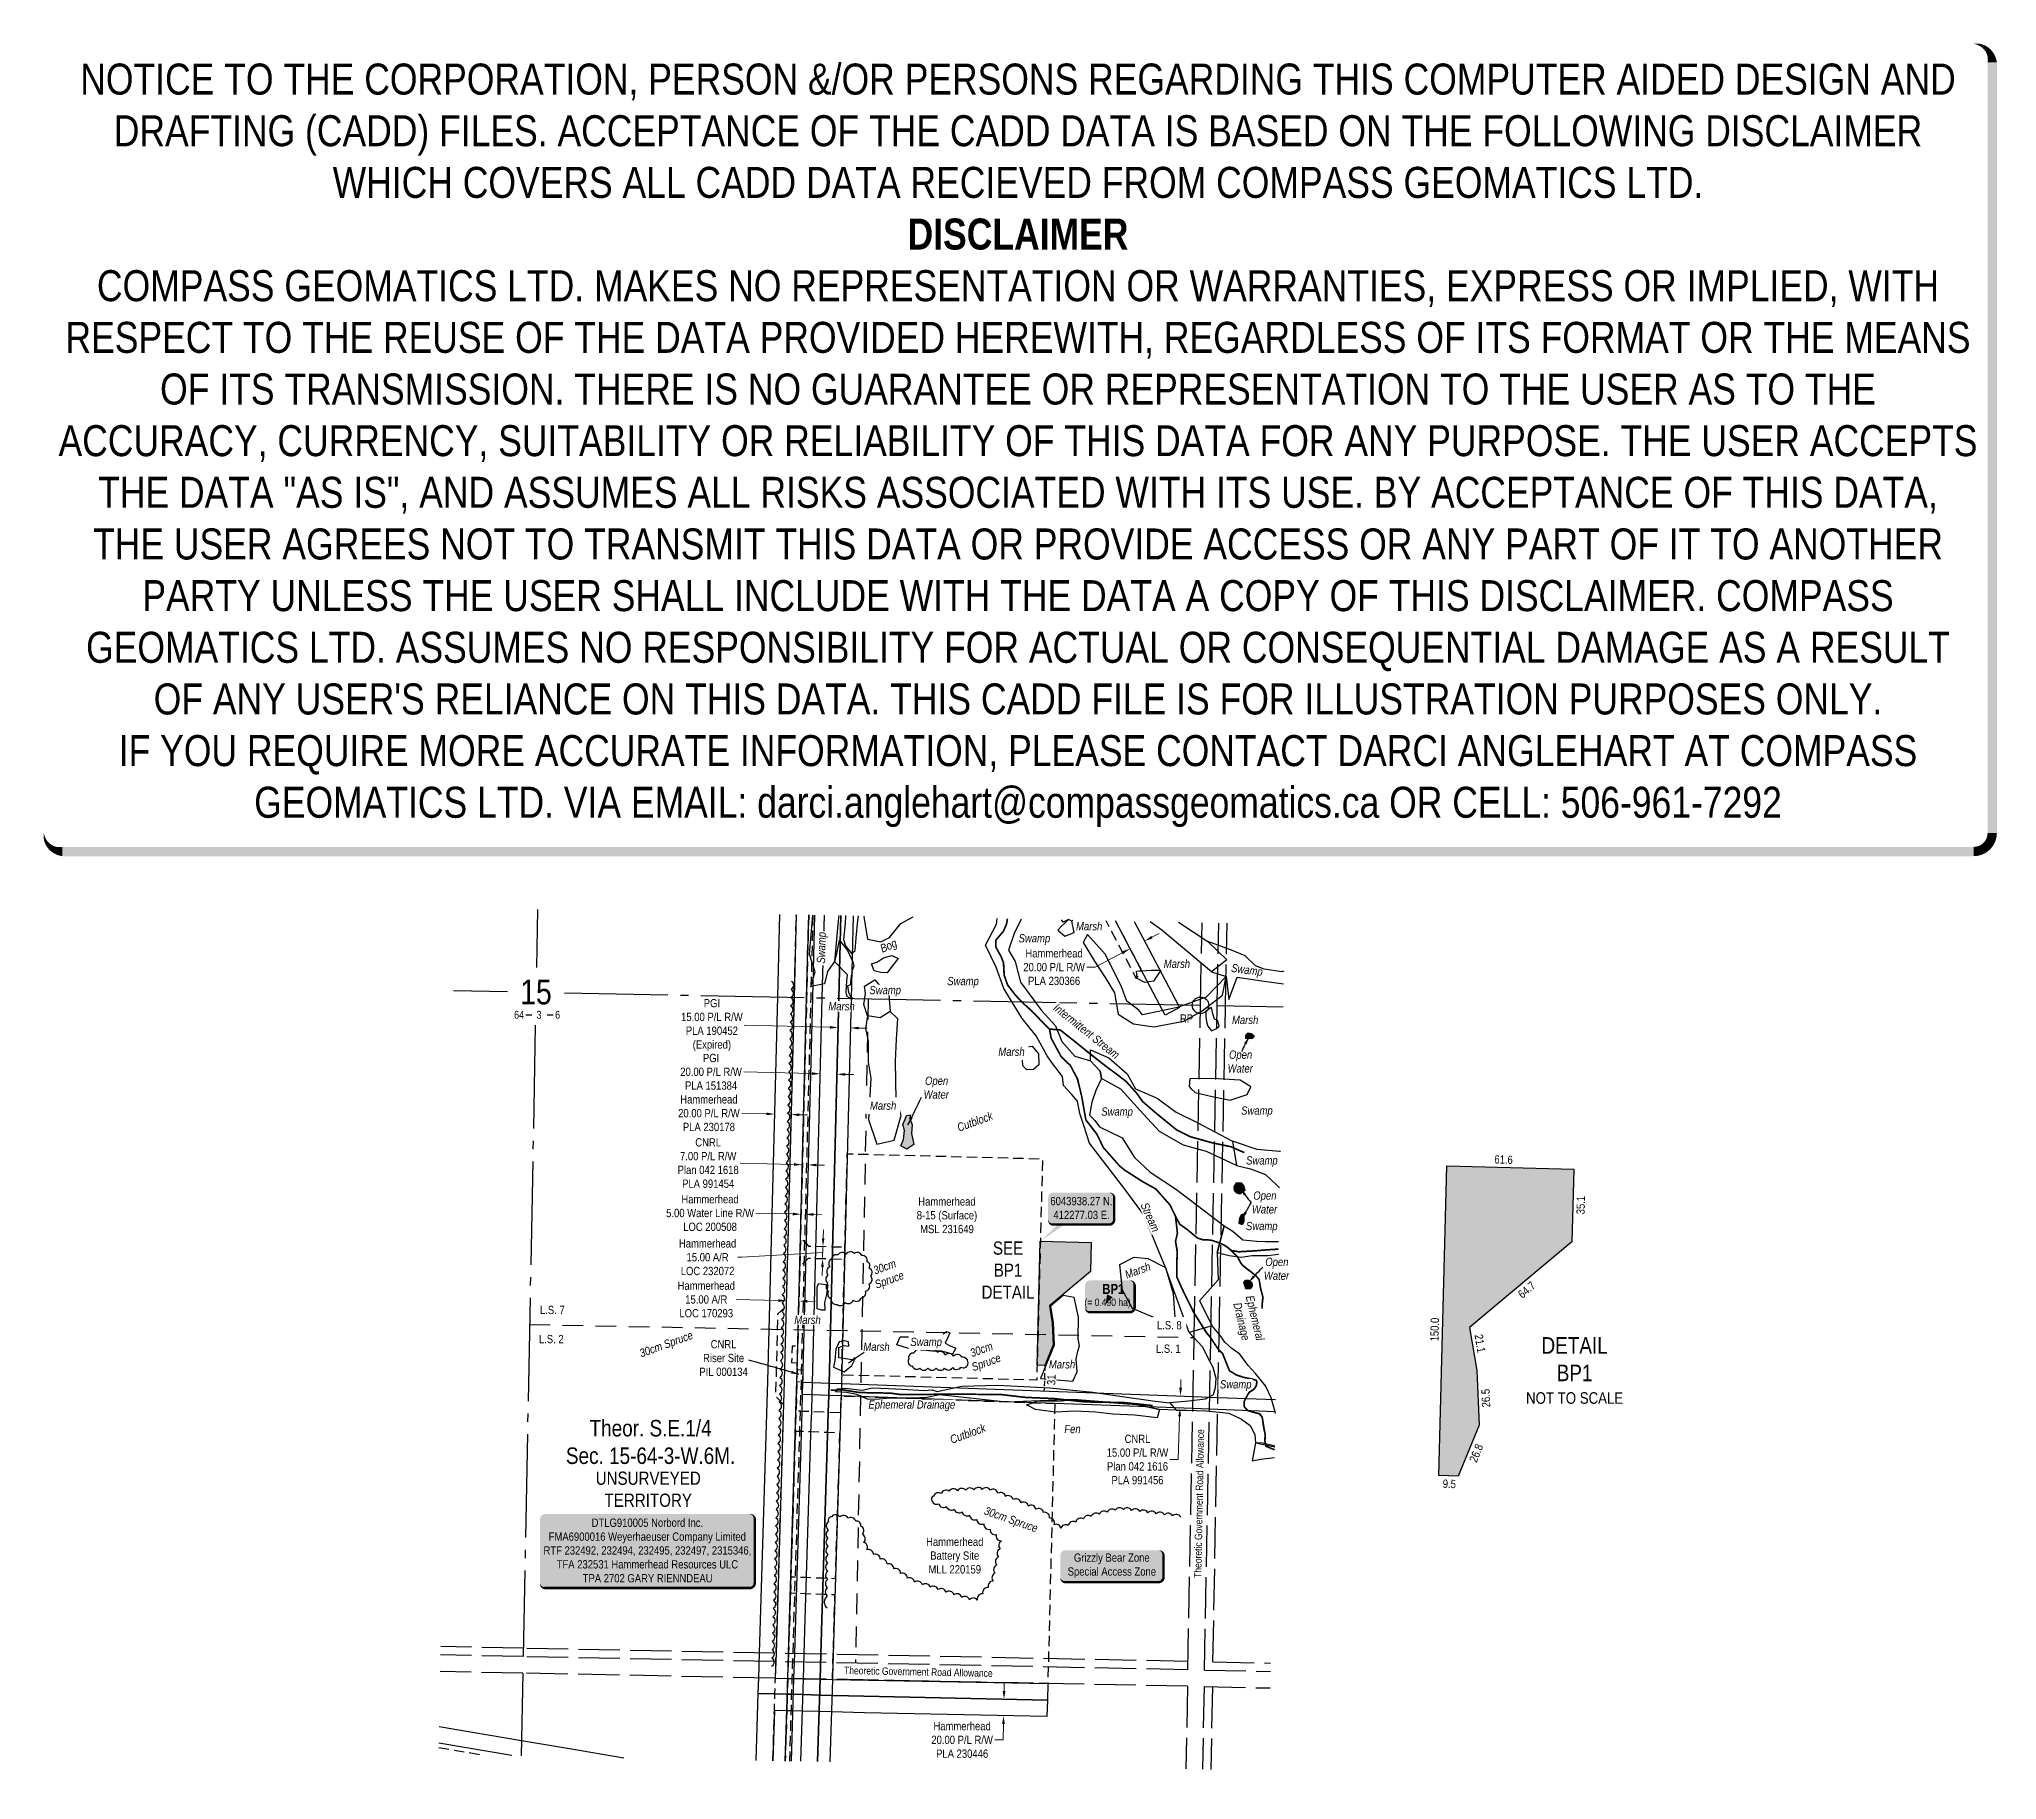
# Model space of a CAD drawing. Extents: x 411066 to 413434, y 6043286 to 6045393.
import ezdxf
from ezdxf.enums import TextEntityAlignment as Align

# ---------------------------------------------------------------- set-up
doc = ezdxf.new("R2010")
doc.units = 0
doc.header["$LTSCALE"] = 5
doc.header["$PDSIZE"] = 0.5
for name, pattern in [('0', [1, 1, 0]), ('foc-ACCESSROAD', [3.75, 2.5, -1.25]), ('foc-LSD', [8, 5, -3]), ('foc-QUARTERLINE', [33, 25, -3, 2, -3]), ('foc-TIELINE', [1.875, 1.25, -0.625]), ('foc-UNSURVEYED', [12.5, 10, -2.5])]:
    doc.linetypes.add(name, pattern=pattern)
doc.layers.get('Defpoints').update_dxf_attribs({"color": 9})
for name, color, linetype in [('10', 1, 'Continuous'), ('35', 37, 'Continuous'), ('9', 3, 'Continuous'), ('AS-WILDLIFE-BLOCK', 131, 'Continuous'), ('C-AR', 13, 'foc-ACCESSROAD'), ('C-SYMBOL', 7, 'Continuous'), ('DETAIL-T', 7, 'Continuous'), ('F-AR', 190, 'foc-ACCESSROAD'), ('F-RW', 190, 'Continuous'), ('F-WS', 190, 'foc-ACCESSROAD'), ('J000001482_Polygon', 7, 'Continuous'), ('L-BD', 7, 'Continuous'), ('L-QSEC', 8, 'foc-QUARTERLINE'), ('L-ROAD-T', 7, 'Continuous'), ('L-SECLBL', 7, 'Continuous'), ('L-SECTION-LSD', 7, 'foc-LSD'), ('L-UNS-T', 3, 'Continuous'), ('L-USEC', 7, 'foc-UNSURVEYED'), ('P-TEMP-BLOCKS', 250, 'Continuous'), ('P-TEMP-H', 41, 'Continuous'), ('P-TEMP_WORKSPACE', 46, 'Continuous'), ('T-BUSH', 110, '0'), ('T-BUSH-T', 110, 'Continuous'), ('T-TIE', 201, 'foc-TIELINE'), ('T-WATER', 160, 'Continuous'), ('T-WATER-H', 133, 'Continuous'), ('T-WATER-T', 170, 'Continuous'), ('WATERCOURSE', 146, 'foc-TIELINE'), ('WETLAND', 143, 'Continuous'), ('WETLAND-T', 146, 'Continuous')]:
    doc.layers.add(name, color=color, linetype=linetype)
doc.layers.add('DISCLAIMER', color=7, linetype='Continuous', plot=False)
for name, color, linetype, lineweight in [('F-AR-T', 190, 'Continuous', 9), ('F-RW-T', 190, 'Continuous', 9), ('F-WS-T', 190, 'Continuous', 9), ('P-TEMP-T', 46, 'Continuous', 18), ('T-TEXT', 48, 'Continuous', 18), ('T-TIE-T', 201, 'Continuous', 18)]:
    doc.layers.add(name, color=color, linetype=linetype, lineweight=lineweight)
doc.styles.add('100L', font='', dxfattribs={"height": 11})
doc.styles.add('175L', font='', dxfattribs={"height": 20})
doc.styles.add('80', font='', dxfattribs={"height": 10})
doc.styles.add('80CG', font='', dxfattribs={"height": 10})
doc.styles.add('80L', font='', dxfattribs={"height": 10})
doc.styles.add('80LS', font='', dxfattribs={"height": 10})
doc.styles.add('BOLD', font='')
doc.styles.add('foc-LtypeFont', font='', dxfattribs={"height": 7.35})
doc.styles.add('MtXpl_Arial_Narrow', font='')
doc.styles.add('SIMPLEX', font='')
doc.styles.get('100L').set_extended_font_data('Arial Narrow')
doc.styles.get('175L').set_extended_font_data('Arial Narrow')
doc.styles.get('80').set_extended_font_data('Arial Narrow')
doc.styles.get('80CG').set_extended_font_data('Arial Narrow')
doc.styles.get('80L').set_extended_font_data('Arial Narrow')
doc.styles.get('80LS').set_extended_font_data('Arial Narrow', italic=True)
doc.styles.get('BOLD').set_extended_font_data('Arial Narrow', bold=True)
doc.styles.get('foc-LtypeFont').set_extended_font_data('Arial Narrow')
doc.styles.get('MtXpl_Arial_Narrow').set_extended_font_data('Arial Narrow', italic=True)
doc.styles.get('SIMPLEX').set_extended_font_data('Arial Narrow')
doc.linetypes.add('foc-TOPO-flowdirection-NOLINE', pattern='A,0,[">",foc-LtypeFont,S=0.3,R=0,X=0,Y=-0.945],-20,[">",foc-LtypeFont,S=0.3,R=0,X=0,Y=-0.945],0', length=20)
doc.dimstyles.new('Compass 5 000', dxfattribs={"dimscale": 5, "dimtxt": 9, "dimasz": 2, "dimexe": 0.2, "dimexo": 0.0625, "dimgap": 0.5, "dimtad": 0, "dimtih": 1, "dimtoh": 1, "dimzin": 0, "dimdsep": 46, "dimtxsty": '80CG', "dimcen": 0.1, "dimse1": 1, "dimse2": 1, "dimclrd": 256, "dimclrt": 256, "dimaunit": 1, "dimadec": 4, "dimazin": 0, "dimtfac": 0.06, "dimtofl": 0, "dimtmove": 0, "dimatfit": 1, "dimfxl": 0.2, "dimtolj": 1, "dimtzin": 0, "dimlwd": -1, "dimarcsym": 0})

msp = doc.modelspace()

# ---------------------------------------------------------------- texts
at = {"layer": 'C-SYMBOL', "color": 3, "insert": (411805.423, 6043722.065), "char_height": 19.99114, "width": 203.15226, "attachment_point": 2, "style": '175L'}
msp.add_mtext('Theor. S.E.1/4 \\PSec. 15-64-3-W.6M.', dxfattribs=at)
at = {"layer": 'DETAIL-T', "color": 3, "attachment_point": 5, "style": '80CG'}
for s, insert, char_height, width in [('SEE\\PBP1 \\PDETAIL', (412237.979, 6043903.328), 15.9929, 63.60793), ('DETAIL\\PBP1\\P{\\H0.7x;NOT TO SCALE}', (412923.562, 6043781.808), 19.99114, 116.92308)]:
    msp.add_mtext(s, dxfattribs=dict(at, insert=insert, char_height=char_height, width=width))
at = {"layer": 'F-WS-T', "char_height": 10, "attachment_point": 5, "style": '80CG'}
for s, insert in [('\\A1;Hammerhead\\P8-15 (Surface)\\PMSL 231649', (412164.059, 6043969.672)), ('\\A1;CNRL\\PRiser Site\\PPIL 000134', (411893.751, 6043796.925)), ('\\A1;Hammerhead\\PBattery Site\\PMLL 220159', (412173.469, 6043557.837))]:
    msp.add_mtext(s, dxfattribs=dict(at, insert=insert))
at = {"layer": 'L-ROAD-T', "style": '80L'}
for rotation, p in [(88.902541, (412469.094, 6043620.844)), (358.869688, (412129.438, 6043417.262))]:
    msp.add_text('Theoretic Government Road Allowance', height=8.99606, rotation=rotation, dxfattribs=at).set_placement(p, align=Align.MIDDLE_CENTER)
at = {"layer": 'L-UNS-T', "color": 3, "insert": (411802.564, 6043638.079), "char_height": 15.99291, "attachment_point": 5, "style": '80L'}
msp.add_mtext_dynamic_manual_height_columns('UNSURVEYED TERRITORY', width=126.35775, gutter_width=47.479, heights=[0], dxfattribs=at)
at = {"layer": 'P-TEMP-T', "style": '80L'}
for s, rotation, p in [('61.6', 358.5144, (412837.578, 6044037.123)), ('35.1', 88.5144, (412930.933, 6043982.025)), ('64.7', 39.9606, (412865.556, 6043879.478)), ('150.0', 88.5144, (412754.149, 6043831.413)), ('21.1', 279.3882, (412809.254, 6043814.665)), ('26.5', 92.5678, (412816.047, 6043748.414)), ('26.8', 67.7609, (412804.417, 6043681.865)), ('9.5', 357.8976, (412771.98, 6043644.724))]:
    msp.add_text(s, height=9.9956, rotation=rotation, dxfattribs=at).set_placement(p, align=Align.MIDDLE)
at = {"layer": 'T-BUSH-T', "char_height": 9.9956, "width": 36.70291, "attachment_point": 5, "rotation": 20, "style": '80LS'}
for insert in [(412091.893, 6043898.133), (412209.088, 6043798.164)]:
    msp.add_mtext('30cm\\PSpruce', dxfattribs=dict(at, insert=insert))
at = {"layer": 'T-BUSH-T', "char_height": 9.99544, "attachment_point": 1, "style": '80LS'}
for insert, rotation in [((411768.478, 6043798.845), 20), ((412189.037, 6043625.399), 340.70746)]:
    msp.add_mtext_dynamic_manual_height_columns('\\pi23.84363;30cm Spruce', width=114.23944, gutter_width=49.977, heights=[0], dxfattribs=dict(at, insert=insert, rotation=rotation))
at = {"layer": 'T-TEXT', "char_height": 9.99563, "attachment_point": 1, "rotation": 20, "style": '80L'}
for insert in [(412175.236, 6044080.204), (412166.576, 6043702.531)]:
    msp.add_mtext_dynamic_manual_height_columns('{\\fArial Narrow|b0|i1|c0|p34;Cutblock}', width=10.58925, gutter_width=44.98, heights=[0], dxfattribs=dict(at, insert=insert))
at = {"layer": 'T-WATER-T', "char_height": 10, "width": 20.45471, "attachment_point": 1, "style": '80L'}
for insert in [(412508.499, 6044169.086), (412140.644, 6044137.515), (412537.885, 6043998.548), (412552.378, 6043918.303)]:
    msp.add_mtext('\\pi-3.1219;{\\fArial Narrow|b0|i1|c0|p34;Open\\P\\pi-4.83063;Water}', dxfattribs=dict(at, insert=insert))
at = {"layer": 'WETLAND-T', "char_height": 10, "attachment_point": 1, "style": '80L'}
for s, insert, width in [('\\pi-5.26719;{\\fArial Narrow|b0|i1|c0|p34;Marsh}', (412325.52, 6044324.503), 20.45471), ('\\pi-8.34018;{\\fArial Narrow|b0|i1|c0|p34;Swamp}', (412259.11, 6044309.987), 20.45471), ('\\pi-8.34018;{\\fArial Narrow|b0|i1|c0|p34;Swamp}', (412528.379, 6044101.531), 20.45471), ('\\pi-8.34018;{\\fArial Narrow|b0|i1|c0|p34;Swamp}', (412534.399, 6044041.135), 20.45471), ('\\pi-8.34018;{\\fArial Narrow|b0|i1|c0|p34;Swamp}', (412534.233, 6043961.71), 20.45471), ('\\pi-5.26719;{\\fArial Narrow|b0|i1|c0|p34;Marsh}', (412068.118, 6043815.544), 20.45471), ('\\pi0.95979;{\\fArial Narrow|b0|i1|c0|p34;Marsh}', (412286.443, 6043794.343), 32.90867)]:
    msp.add_mtext(s, dxfattribs=dict(at, insert=insert, width=width))
for s, insert, width, rotation in [('\\pi0.29898;{\\fArial Narrow|b0|i1|c0|p34;Bog}', (412081.664, 6044296.268), 20.45471, 23.974456), ('\\pi-8.34018;{\\fArial Narrow|b0|i1|c0|p34;Swamp}', (412517.177, 6044273.143), 20.45471, 352.329033), ('\\pi0.32626;{\\fArial Narrow|b0|i1|c0|p34;Ephemeral\\P\\pi5.16937;Drainage}', (412535.087, 6043873.946), 55.97995, 283.675369)]:
    msp.add_mtext(s, dxfattribs=dict(at, insert=insert, width=width, rotation=rotation))

# ---------------------------------------------------------------- blocks, each defined once
blk = doc.blocks.new('*U33')
at = {"layer": '35', "color": 3}
blk.add_circle((0, 0), 10, dxfattribs=at)
at = {"layer": '35', "color": 3, "style": '80'}
blk.add_attdef('RP_001', (-24.9, -21.1), '', height=10, dxfattribs=at)
blk = doc.blocks.new('L-SECLBL')
at = {"layer": '9', "color": 7}
for p, q in [((-5.1, -27.8), (-12.3, -27.8)), ((20.7, -27.8), (13.5, -27.8))]:
    blk.add_line(p, q, dxfattribs=at)
at = {"layer": '10', "color": 2, "style": 'SIMPLEX'}
blk.add_attdef('SEC', text='', height=30, dxfattribs=at).set_placement((0, 0), align=Align.MIDDLE)
at = {"layer": '10', "color": 5, "style": '80L'}
blk.add_attdef('TWP', text='', height=9.5, dxfattribs=at).set_placement((-14.4, -27.4), align=Align.MIDDLE_RIGHT)
blk.add_attdef('RGE', text='', height=9.5, dxfattribs=at).set_placement((3.6, -27.4), align=Align.MIDDLE_CENTER)
blk.add_attdef('MER', text='', height=9.5, dxfattribs=at).set_placement((23.2, -27.4), align=Align.MIDDLE_LEFT)
blk = doc.blocks.new('*U20')
h = blk.add_hatch(color=255)
edge = h.paths.add_edge_path()
edge.add_line((-124, -45.5), (124, -45.5))
edge.add_arc((124, -39.5), 6, 270, 360)
edge.add_line((130, -39.5), (130, 38))
edge.add_arc((124, 38), 6, 0, 90)
edge.add_line((124, 44), (-124, 44))
edge.add_arc((-124, 38), 6, 90, 180)
edge.add_line((-130, 38), (-130, -39.5))
edge.add_arc((-124, -39.5), 6, 180, 270)
at = {"color": 44, "flags": 128}
blk.add_lwpolyline([(-124, -45.5, 3, 3, 0), (124, -45.5, 3, 3, 0.414214), (130, -39.5, 3, 3, 0), (130, 38, 3, 0, 0.414214), (124, 44, 0, 0, 0), (-124, 44, 0, 0, 0.414214), (-130, 38, 0, 0, 0), (-130, -39.5, 0, 3, 0.414214)], format="xyseb", close=True, dxfattribs=at)
at = {"color": 44, "style": '80'}
blk.add_attdef('ENTER_TEXT_001', (-36, -5), '', height=10, dxfattribs=at)
blk = doc.blocks.new('*D21')
at = {"layer": 'Defpoints', "color": 0, "transparency": 16777216}
for p in [(412112.6, 6043386.8), (412112.2, 6043366.7), (412232.6, 6043364.1)]:
    blk.add_point(p, dxfattribs=at)
at = {"layer": 'F-RW-T', "transparency": 16777216}
for p, q in [((412233.2, 6043394.2), (412233.4, 6043404.2)), ((412232.3, 6043354.1), (412231.9, 6043334.8)), ((412231.9, 6043334.8), (412221.9, 6043334.8))]:
    blk.add_line(p, q, dxfattribs=at)
for points in [[(412231.5, 6043394.2), (412234.9, 6043394.1), (412233, 6043384.2)], [(412230.7, 6043354.2), (412234, 6043354.1), (412232.6, 6043364.1)]]:
    blk.add_solid(points, dxfattribs=at)
at = {"layer": 'F-RW-T', "transparency": 16777216, "insert": (412182.4, 6043334.8), "char_height": 10, "attachment_point": 5, "style": '80CG'}
blk.add_mtext('\\A1;Hammerhead\\P20.00 P/L R/W\\PPLA 230446', dxfattribs=at)
blk = doc.blocks.new('*D22')
at = {"layer": 'Defpoints', "color": 0, "transparency": 16777216}
for p in [(412379.6, 6044303.8), (412397.2, 6044313.1), (412385.6, 6044292.3)]:
    blk.add_point(p, dxfattribs=at)
at = {"layer": 'F-RW-T', "transparency": 16777216}
for p, q in [((412412.1, 6044306.3), (412421, 6044310.9)), ((412376.8, 6044287.7), (412343.2, 6044270)), ((412343.2, 6044270), (412333.2, 6044270))]:
    blk.add_line(p, q, dxfattribs=at)
for points in [[(412411.3, 6044307.8), (412412.9, 6044304.8), (412403.3, 6044301.6)], [(412376, 6044289.1), (412377.5, 6044286.2), (412385.6, 6044292.3)]]:
    blk.add_solid(points, dxfattribs=at)
at = {"layer": 'F-RW-T', "transparency": 16777216, "insert": (412293.7, 6044270), "char_height": 10, "attachment_point": 5, "style": '80CG'}
blk.add_mtext('\\A1;Hammerhead\\P20.00 P/L R/W\\PPLA 230366', dxfattribs=at)
blk = doc.blocks.new('*D23')
at = {"layer": 'Defpoints', "color": 0, "transparency": 16777216}
for p in [(411956.8, 6044136.6), (411976.5, 6044136.1), (411955.6, 6044092.2)]:
    blk.add_point(p, dxfattribs=at)
at = {"layer": 'F-RW-T', "transparency": 16777216}
for p, q in [((411945.6, 6044092.4), (411915.6, 6044093.2)), ((411985.3, 6044091.4), (411995.3, 6044091.1))]:
    blk.add_line(p, q, dxfattribs=at)
for points in [[(411945.7, 6044094.1), (411945.6, 6044090.8), (411955.6, 6044092.2)], [(411985.4, 6044093), (411985.3, 6044089.7), (411975.3, 6044091.6)]]:
    blk.add_solid(points, dxfattribs=at)
at = {"layer": 'F-RW-T', "transparency": 16777216, "insert": (411876, 6044093.2), "char_height": 10, "attachment_point": 5, "style": '80CG'}
blk.add_mtext('\\A1;Hammerhead\\P20.00 P/L R/W\\PPLA 230178', dxfattribs=at)
blk = doc.blocks.new('*D24')
at = {"layer": 'Defpoints', "color": 0, "transparency": 16777216}
for p in [(412011.3, 6044159.8), (412031.3, 6044159.3), (412010.8, 6044140.9)]:
    blk.add_point(p, dxfattribs=at)
at = {"layer": 'F-RW-T', "transparency": 16777216}
for p, q in [((412000.8, 6044141.2), (411918.1, 6044143.3)), ((412040.8, 6044140.2), (412050.8, 6044139.9))]:
    blk.add_line(p, q, dxfattribs=at)
for points in [[(412000.9, 6044142.9), (412000.8, 6044139.5), (412010.8, 6044140.9)], [(412040.9, 6044141.8), (412040.8, 6044138.5), (412030.8, 6044140.4)]]:
    blk.add_solid(points, dxfattribs=at)
at = {"layer": 'F-RW-T', "transparency": 16777216, "insert": (411878.6, 6044143.3), "char_height": 10, "attachment_point": 5, "style": '80CG'}
blk.add_mtext('\\A1;PGI\\P20.00 P/L R/W\\PPLA 151384', dxfattribs=at)
blk = doc.blocks.new('*D25')
at = {"layer": 'Defpoints', "color": 0, "transparency": 16777216}
for p in [(412047.3, 6044196.5), (412030.6, 6044130.8), (412045.6, 6044130.4)]:
    blk.add_point(p, dxfattribs=at)
at = {"layer": 'F-RW-T', "transparency": 16777216}
for p, q in [((412022.3, 6044197.2), (411918.7, 6044199.9)), ((412057.3, 6044196.3), (412067.3, 6044196))]:
    blk.add_line(p, q, dxfattribs=at)
for points in [[(412022.4, 6044198.8), (412022.3, 6044195.5), (412032.3, 6044196.9)], [(412057.3, 6044197.9), (412057.2, 6044194.6), (412047.3, 6044196.5)]]:
    blk.add_solid(points, dxfattribs=at)
at = {"layer": 'F-RW-T', "transparency": 16777216, "insert": (411879.6, 6044199.9), "char_height": 10, "attachment_point": 5, "style": '80CG'}
blk.add_mtext('\\A1;PGI\\P15.00 P/L R/W\\PPLA 190452\\P(Expired)', dxfattribs=at)
blk = doc.blocks.new('*D26')
at = {"layer": 'Defpoints', "color": 0, "transparency": 16777216}
for p in [(412327.9, 6043755.4), (412327.4, 6043740.7), (412446.5, 6043751)]:
    blk.add_point(p, dxfattribs=at)
at = {"layer": 'F-RW-T', "transparency": 16777216}
for p, q in [((412446.9, 6043761), (412447.2, 6043771)), ((412445.6, 6043726.3), (412443.7, 6043674.1)), ((412443.7, 6043674.1), (412433.7, 6043674.1))]:
    blk.add_line(p, q, dxfattribs=at)
for points in [[(412445.2, 6043761.1), (412448.5, 6043761), (412446.5, 6043751)], [(412443.9, 6043726.4), (412447.3, 6043726.3), (412446, 6043736.3)]]:
    blk.add_solid(points, dxfattribs=at)
at = {"layer": 'F-RW-T', "transparency": 16777216, "insert": (412394.6, 6043674.1), "char_height": 10, "attachment_point": 5, "style": '80CG'}
blk.add_mtext('\\A1;CNRL \\P15.00 P/L R/W\\PPlan 042 1616\\PPLA 991456', dxfattribs=at)
blk = doc.blocks.new('*D27')
at = {"layer": 'Defpoints', "color": 0, "transparency": 16777216}
for p in [(411990, 6044067.3), (411997, 6044067.1), (411989.1, 6044030.9)]:
    blk.add_point(p, dxfattribs=at)
at = {"layer": 'F-RW-T', "transparency": 16777216}
for p, q in [((411979.1, 6044031.2), (411913.9, 6044032.9)), ((412006, 6044030.5), (412016, 6044030.2))]:
    blk.add_line(p, q, dxfattribs=at)
for points in [[(411979.1, 6044032.8), (411979, 6044029.5), (411989.1, 6044030.9)], [(412006.1, 6044032.1), (412006, 6044028.8), (411996.1, 6044030.7)]]:
    blk.add_solid(points, dxfattribs=at)
at = {"layer": 'F-RW-T', "transparency": 16777216, "insert": (411875.1, 6044032.9), "char_height": 10, "attachment_point": 5, "style": '80CG'}
blk.add_mtext('\\A1;CNRL\\P7.00 P/L R/W\\PPlan 042 1618\\PPLA 991454', dxfattribs=at)
blk = doc.blocks.new('*D28')
at = {"layer": 'Defpoints', "color": 0, "transparency": 16777216}
for p in [(411987.6, 6043971), (411988.1, 6043991.3), (411993.1, 6043991.1)]:
    blk.add_point(p, dxfattribs=at)
at = {"layer": 'F-AR-T', "transparency": 16777216}
for p, q in [((411977.6, 6043971.3), (411932.8, 6043972.4)), ((412002.5, 6043970.6), (412012.5, 6043970.4))]:
    blk.add_line(p, q, dxfattribs=at)
for points in [[(411977.6, 6043972.9), (411977.5, 6043969.6), (411987.6, 6043971)], [(412002.6, 6043972.3), (412002.5, 6043968.9), (411992.5, 6043970.9)]]:
    blk.add_solid(points, dxfattribs=at)
at = {"layer": 'F-AR-T', "transparency": 16777216, "insert": (411877.4, 6043972.4), "char_height": 10, "attachment_point": 5, "style": '80CG'}
blk.add_mtext('\\A1;Hammerhead\\P5.00 Water Line R/W\\PLOC 200508', dxfattribs=at)
blk = doc.blocks.new('*D29')
at = {"layer": 'Defpoints', "color": 0, "transparency": 16777216}
for p in [(411970.2, 6043876.7), (411985.2, 6043876.3), (411970, 6043866.3)]:
    blk.add_point(p, dxfattribs=at)
at = {"layer": 'F-AR-T', "transparency": 16777216}
for p, q in [((411960, 6043866.5), (411909.1, 6043867.8)), ((411994.9, 6043865.6), (412004.9, 6043865.4))]:
    blk.add_line(p, q, dxfattribs=at)
for points in [[(411960, 6043868.2), (411959.9, 6043864.8), (411970, 6043866.3)], [(411995, 6043867.3), (411994.9, 6043864), (411984.9, 6043865.9)]]:
    blk.add_solid(points, dxfattribs=at)
at = {"layer": 'F-AR-T', "transparency": 16777216, "insert": (411872.8, 6043867.8), "char_height": 10, "attachment_point": 5, "style": '80CG'}
blk.add_mtext('\\A1;Hammerhead\\P15.00 A/R\\PLOC 170293', dxfattribs=at)
blk = doc.blocks.new('*D30')
at = {"layer": 'Defpoints', "color": 0, "transparency": 16777216}
for p in [(412015.7, 6043931.9), (412013.6, 6043917), (412015.4, 6043916.9)]:
    blk.add_point(p, dxfattribs=at)
at = {"layer": 'F-AR-T', "transparency": 16777216}
for p, q in [((412014.3, 6043942), (412014.5, 6043952)), ((412013.8, 6043924.5), (411915.8, 6043918.9)), ((412014, 6043932), (412013.6, 6043917)), ((411915.8, 6043918.9), (411910.8, 6043918.9)), ((412013.3, 6043907), (412013.1, 6043897))]:
    blk.add_line(p, q, dxfattribs=at)
for points in [[(412012.6, 6043942), (412015.9, 6043941.9), (412014, 6043932)], [(412011.7, 6043907), (412015, 6043906.9), (412013.6, 6043917)]]:
    blk.add_solid(points, dxfattribs=at)
at = {"layer": 'F-AR-T', "transparency": 16777216, "insert": (411874.4, 6043918.9), "char_height": 10, "attachment_point": 5, "style": '80CG'}
blk.add_mtext('\\A1;Hammerhead\\P15.00 A/R\\PLOC 232072', dxfattribs=at)
blk = doc.blocks.new('*U31')
h = blk.add_hatch(color=191)
edge = h.paths.add_edge_path()
edge.add_line((-24, -20), (24, -20))
edge.add_arc((24, -14), 6, 270, 360)
edge.add_line((30, -14), (30, 12.5))
edge.add_arc((24, 12.5), 6, 0, 90)
edge.add_line((24, 18.5), (-24, 18.5))
edge.add_arc((-24, 12.5), 6, 90, 180)
edge.add_line((-30, 12.5), (-30, -14))
edge.add_arc((-24, -14), 6, 180, 270)
at = {"color": 250, "flags": 128}
blk.add_lwpolyline([(-24, -20, 3, 3, 0), (24, -20, 3, 3, 0.414214), (30, -14, 3, 3, 0), (30, 12.5, 3, 0, 0.414214), (24, 18.5, 0, 0, 0), (-24, 18.5, 0, 0, 0.414214), (-30, 12.5, 0, 0, 0), (-30, -14, 0, 3, 0.414214)], format="xyseb", close=True, dxfattribs=at)
at = {"flags": 128}
blk.add_lwpolyline([(-5.1, -10.3, 0, 7.5, 0), (0, 0, 0, 0, 0)], format="xyseb", dxfattribs=at)
at = {"color": 250}
for tag, p, height, style in [('TEMP_AREA_W1_001', (-9.2, 2.2), 12, 'BOLD'), ('ENTER_TEXT_001', (-30.7, -12.5), 9, '80')]:
    blk.add_attdef(tag, p, '', height=height, dxfattribs=dict(at, style=style))
blk = doc.blocks.new('*U32')
h = blk.add_hatch(color=254)
edge = h.paths.add_edge_path()
edge.add_line((-34, -20), (34, -20))
edge.add_arc((34, -14), 6, 270, 360)
edge.add_line((40, -14), (40, 12.5))
edge.add_arc((34, 12.5), 6, 0, 90)
edge.add_line((34, 18.5), (-34, 18.5))
edge.add_arc((-34, 12.5), 6, 90, 180)
edge.add_line((-40, 12.5), (-40, -14))
edge.add_arc((-34, -14), 6, 180, 270)
at = {"color": 1, "flags": 128}
blk.add_lwpolyline([(-49.4, -40.2, 0, 10, 0), (0, 0, 5, 5, 0)], format="xyseb", dxfattribs=at)
blk.add_lwpolyline([(-34, -20, 3, 3, 0), (34, -20, 3, 3, 0.414214), (40, -14, 3, 3, 0), (40, 12.5, 3, 0, 0.414214), (34, 18.5, 0, 0, 0), (-34, 18.5, 0, 0, 0.414214), (-40, 12.5, 0, 0, 0), (-40, -14, 0, 3, 0.414214)], format="xyseb", close=True, dxfattribs=at)
at = {"color": 1, "style": '80'}
blk.add_attdef('ENTER_TEXT_001', (-36, -5), '', height=10, dxfattribs=at)
blk = doc.blocks.new('*U34')
h = blk.add_hatch(color=255)
edge = h.paths.add_edge_path()
edge.add_line((-56.5, -20), (56.5, -20))
edge.add_arc((56.5, -14), 6, 270, 360)
edge.add_line((62.5, -14), (62.5, 12.5))
edge.add_arc((56.5, 12.5), 6, 0, 90)
edge.add_line((56.5, 18.5), (-56.5, 18.5))
edge.add_arc((-56.5, 12.5), 6, 90, 180)
edge.add_line((-62.5, 12.5), (-62.5, -14))
edge.add_arc((-56.5, -14), 6, 180, 270)
at = {"color": 131, "flags": 128}
blk.add_lwpolyline([(-56.5, -20, 3, 3, 0), (56.5, -20, 3, 3, 0.414214), (62.5, -14, 3, 3, 0), (62.5, 12.5, 3, 0, 0.414214), (56.5, 18.5, 0, 0, 0), (-56.5, 18.5, 0, 0, 0.414214), (-62.5, 12.5, 0, 0, 0), (-62.5, -14, 0, 3, 0.414214)], format="xyseb", close=True, dxfattribs=at)
at = {"color": 131, "style": '80'}
blk.add_attdef('ENTER_TEXT_001', (-36, -5), '', height=10, dxfattribs=at)
blk = doc.blocks.new('Disclaimer_Legal')
at = {"layer": 'DISCLAIMER', "color": 254, "flags": 128}
blk.add_lwpolyline([(-3612.9, -1104.6, 37.5, 37.5, 0), (4096.1, -1104.6, 37.5, 37.5, 0.414214), (4171.1, -1029.6, 37.5, 37.5, 0), (4171.1, 2078.7, 37.5, 0, 0.414214), (4096.1, 2153.7, 0, 0, 0), (-3612.9, 2153.7, 0, 0, 0.414214), (-3687.9, 2078.7, 0, 0, 0), (-3687.9, -1029.6, 0, 37.5, 0.414214)], format="xyseb", close=True, dxfattribs=at)
at = {"layer": 'DISCLAIMER', "color": 254, "insert": (241.6, 533.9), "char_height": 125, "width": 7717.568, "attachment_point": 5, "style": '80'}
blk.add_mtext('NOTICE TO THE CORPORATION, PERSON &/OR PERSONS REGARDING THIS COMPUTER AIDED DESIGN AND DRAFTING (CADD) FILES. ACCEPTANCE OF THE CADD DATA IS BASED ON THE FOLLOWING DISCLAIMER WHICH COVERS ALL CADD DATA RECIEVED FROM COMPASS GEOMATICS LTD.\\P{\\fArial Narrow|b1|i0|c0|p34;DISCLAIMER}\\PCOMPASS GEOMATICS LTD. MAKES NO REPRESENTATION OR WARRANTIES, EXPRESS OR IMPLIED, WITH RESPECT TO THE REUSE OF THE DATA PROVIDED HEREWITH, REGARDLESS OF ITS FORMAT OR THE MEANS OF ITS TRANSMISSION. THERE IS NO GUARANTEE OR REPRESENTATION TO THE USER AS TO THE ACCURACY, CURRENCY, SUITABILITY OR RELIABILITY OF THIS DATA FOR ANY PURPOSE. THE USER ACCEPTS THE DATA "AS IS", AND ASSUMES ALL RISKS ASSOCIATED WITH ITS USE. BY ACCEPTANCE OF THIS DATA, THE USER AGREES NOT TO TRANSMIT THIS DATA OR PROVIDE ACCESS OR ANY PART OF IT TO ANOTHER PARTY UNLESS THE USER SHALL INCLUDE WITH THE DATA A COPY OF THIS DISCLAIMER. COMPASS GEOMATICS LTD. ASSUMES NO RESPONSIBILITY FOR ACTUAL OR CONSEQUENTIAL DAMAGE AS A RESULT OF ANY USER\'S RELIANCE ON THIS DATA. THIS CADD FILE IS FOR ILLUSTRATION PURPOSES ONLY.\\PIF YOU REQUIRE MORE ACCURATE INFORMATION, PLEASE CONTACT DARCI ANGLEHART AT COMPASS GEOMATICS LTD. VIA EMAIL: darci.anglehart@compassgeomatics.ca OR CELL: 506-961-7292', dxfattribs=at)

# ---------------------------------------------------------------- dimensions: what is measured, and where the dimension line sits
at = {"layer": 'F-AR-T', "color": 1}
dim = msp.add_linear_dim(base=(411987.56, 6043970.999), p1=(411993.076, 6043991.129), p2=(411988.086, 6043991.259), angle=178.5127, text='Hammerhead\\P5.00 Water Line R/W\\PLOC 200508', dimstyle='Compass 5 000', dxfattribs=at)
dim.commit()
dim.dimension.update_dxf_attribs({"geometry": '*D28', "text_midpoint": (411877.444, 6043972.42), "dimtype": 161})
dim = msp.add_linear_dim(base=(412013.607, 6043916.972), p1=(412015.746, 6043931.915), p2=(412015.357, 6043916.926), angle=268.51325, text='Hammerhead\\P15.00 A/R\\PLOC 232072', dimstyle='Compass 5 000', override={"dimtmove": 1}, dxfattribs=at)
dim.commit()
dim.dimension.update_dxf_attribs({"geometry": '*D30', "text_midpoint": (411908.265, 6043918.946), "dimtype": 161})
at = {"layer": 'F-RW-T'}
for base, p1, p2, angle, text, picture, middle in [((412010.83, 6044140.94), (412031.309, 6044159.256), (412011.318, 6044159.774), 178.514438, 'PGI\\P20.00 P/L R/W\\PPLA 151384', '*D24', (411878.552, 6044143.345)), ((411955.64, 6044092.155), (411976.527, 6044136.083), (411956.846, 6044136.617), 178.446145, 'Hammerhead\\P20.00 P/L R/W\\PPLA 230178', '*D23', (411876.049, 6044093.242)), ((411989.06, 6044030.917), (411996.998, 6044067.127), (411990.005, 6044067.309), 178.5125, 'CNRL\\P7.00 P/L R/W\\PPlan 042 1618\\PPLA 991454', '*D27', (411875.118, 6044032.87)), ((412232.563, 6043364.147), (412112.626, 6043386.759), (412112.194, 6043366.744), 268.76393, 'Hammerhead\\P20.00 P/L R/W\\PPLA 230446', '*D21', (412182.39, 6043334.793))]:
    dim = msp.add_linear_dim(base=base, p1=p1, p2=p2, angle=angle, text=text, dimstyle='Compass 5 000', override={"dimtxt": 10, "dimclre": 256, "dimtfillclr": 256}, dxfattribs=at)
    dim.commit()
    dim.dimension.update_dxf_attribs({"geometry": picture, "text_midpoint": middle, "dimtype": 161})

# ---------------------------------------------------------------- hatches: boundary and pattern name
at = {"layer": 'P-TEMP-H'}
h = msp.add_hatch(color=256, dxfattribs=at)
h.dxf.hatch_style = 1
h.paths.add_polyline_path([(412768.783, 6044029.408), (412922.559, 6044025.42), (412920.285, 6043937.726), (412796.441, 6043833.953), (412805.038, 6043781.956), (412808.007, 6043715.736), (412782.696, 6043653.833), (412759.065, 6043654.7)])
h = msp.add_hatch(color=256, dxfattribs=at)
h.dxf.hatch_style = 1
h.paths.add_polyline_path([(412277.031, 6043938.274), (412338.541, 6043936.679), (412337.631, 6043901.601), (412288.094, 6043860.092), (412291.533, 6043839.293), (412292.721, 6043812.805), (412282.596, 6043788.044), (412273.144, 6043788.391)])
at = {"layer": 'T-WATER-H'}
h = msp.add_hatch(color=256, dxfattribs=at)
h.dxf.hatch_style = 1
h.paths.add_polyline_path([(412532.275, 6044189.751), (412535.837, 6044186.832), (412533.458, 6044183.606), (412528.738, 6044183.537), (412525.783, 6044183.713), (412525.683, 6044186.827), (412526.406, 6044189.068), (412528.714, 6044190.639)])
h = msp.add_hatch(color=256, dxfattribs=at)
h.dxf.hatch_style = 1
h.paths.add_polyline_path([(412124.066, 6044055.261), (412124.131, 6044055.259), (412115.461, 6044049.669), (412108.387, 6044053.888), (412111.532, 6044061.247), (412112.607, 6044072.5), (412110.672, 6044079.473), (412113.435, 6044086.212), (412114.986, 6044090.492), (412119.872, 6044091.249), (412119.272, 6044087.1), (412121.754, 6044079.047), (412121.283, 6044068.791)])
h = msp.add_hatch(color=256, dxfattribs=at)
h.dxf.hatch_style = 1
h.paths.add_polyline_path([(412518.42, 6043995.369), (412514.64, 6043996.353), (412512.118, 6043999.47), (412511.45, 6044004.181), (412514.552, 6044009.103), (412516.389, 6044009.265), (412520.19, 6044009.003), (412523.227, 6044005.08), (412524.379, 6043999.83)])
h = msp.add_hatch(color=256, dxfattribs=at)
h.dxf.hatch_style = 1
h.paths.add_polyline_path([(412523.169, 6043971.367), (412523.279, 6043961.686), (412521.402, 6043958.164), (412517.735, 6043959.786), (412518.507, 6043966.512), (412521.049, 6043971.021)])
h = msp.add_hatch(color=256, dxfattribs=at)
h.dxf.hatch_style = 1
h.paths.add_polyline_path([(412531.093, 6043880.801), (412525.648, 6043880.504), (412524.349, 6043884.786), (412523.377, 6043888.179), (412525.567, 6043891.05), (412528.967, 6043891.378), (412533.067, 6043888.308), (412533.555, 6043884.051)])

# ---------------------------------------------------------------- linework, layer by layer
at = {"layer": 'F-AR', "flags": 128}
for points in [[(411953.401, 6043309.581), (411955.243, 6043370.559), (411955.819, 6043390.529), (411956.492, 6043409.479), (411957.31, 6043439.63), (411966.569, 6043740.428), (411966.153, 6043740.868), (411956.881, 6043750.663), (411957.471, 6043770.028), (411959.561, 6043850.497), (411969.345, 6043859.759), (411969.812, 6043860.201), (411979.22, 6044233.542), (411981.716, 6044333.486)], [(411968.414, 6043309.285), (411971.469, 6043409.182), (411972.391, 6043439.332), (411972.81, 6043453.045), (411973.268, 6043468.032), (411980.906, 6043717.815), (411981.363, 6043732.801), (411982.438, 6043767.981), (411982.824, 6043783.033), (411994.196, 6044233.246), (411996.721, 6044333.19)], [(411996.722, 6044333.19), (411994.2, 6044233.246), (411986.86, 6043942.753), (411985.973, 6043907.616), (411983.538, 6043811.219), (411976.551, 6043811.401), (411976.024, 6043791.416), (411983.03, 6043791.234), (411982.821, 6043783.033), (411982.467, 6043769.322), (411982.431, 6043767.981), (411981.358, 6043732.852), (411980.899, 6043717.815), (411980.606, 6043708.219), (411975.233, 6043532.306), (411974.622, 6043512.317), (411973.27, 6043468.032), (411972.813, 6043453.045), (411972.401, 6043439.332), (411971.469, 6043409.182), (411970.889, 6043390.132), (411970.281, 6043370.176), (411968.421, 6043309.285)], [(412001.715, 6044333.091), (411999.19, 6044233.148), (411987.814, 6043782.839), (411987.434, 6043767.832), (411986.359, 6043732.648), (411985.9, 6043717.662), (411978.263, 6043467.879), (411977.805, 6043452.893), (411977.387, 6043439.233), (411976.465, 6043409.083), (411973.411, 6043309.187)], [(412367.962, 6044325.858), (412398.544, 6044267.761), (412393.588, 6044255.755), (412356.567, 6044326.083)], [(411549.079, 6043325.663), (411603.298, 6043316.489)]]:
    msp.add_lwpolyline(points, dxfattribs=at)
msp.add_lwpolyline([(412040.555, 6043931.271), (412040.177, 6043916.283), (412025.189, 6043916.671), (412005.233, 6043917.189), (411996.298, 6043917.42), (411993.138, 6043914.418), (411991.088, 6043912.471), (411985.972, 6043907.616), (411986.86, 6043942.753), (411991.724, 6043937.635), (411993.673, 6043935.583), (411996.687, 6043932.409), (412005.615, 6043932.178), (412025.567, 6043931.66), (412040.555, 6043931.271)], close=True, dxfattribs=at)
at = {"layer": 'F-RW', "flags": 128}
for points in [[(411981.656, 6044333.487), (411979.059, 6044233.546), (411966.991, 6043769.156), (411957.229, 6043439.632), (411956.333, 6043409.482), (411971.469, 6043409.182), (411976.466, 6043409.084), (411978.457, 6043409.044), (411990.439, 6043408.808), (412010.435, 6043408.413), (412025.426, 6043408.117), (412286.097, 6043402.98), (412285.588, 6043382.998), (412044.828, 6043388.195), (412024.832, 6043388.704), (412009.844, 6043389.099), (411989.852, 6043389.626), (411977.872, 6043389.943), (411975.882, 6043389.995), (411970.886, 6043390.127), (411955.772, 6043390.527), (411935.789, 6043391.055), (411936.347, 6043409.876), (411937.254, 6043440.026), (411947.14, 6043768.883), (411959.415, 6044233.934), (411961.857, 6044333.878)], [(411968.414, 6043309.285), (411971.469, 6043409.182), (411972.391, 6043439.332), (411972.81, 6043453.045), (411973.268, 6043468.032), (411980.906, 6043717.815), (411981.363, 6043732.801), (411982.438, 6043767.981), (411982.824, 6043783.033), (411994.196, 6044233.246), (411996.721, 6044333.19)], [(412003.722, 6044333.052), (412001.195, 6044233.108), (411989.809, 6043782.766), (411989.425, 6043767.773), (411988.969, 6043752.822), (411988.35, 6043732.587), (411987.892, 6043717.602), (411980.254, 6043467.819), (411979.796, 6043452.832), (411979.379, 6043439.194), (411978.457, 6043409.044), (411975.397, 6043309.147)], [(411987.381, 6043308.911), (411990.439, 6043408.807), (411991.363, 6043438.957), (411991.776, 6043452.466), (411992.235, 6043467.453), (411999.883, 6043717.235), (412000.342, 6043732.221), (412000.961, 6043752.414), (412001.418, 6043767.365), (412013.162, 6044232.872), (412015.684, 6044332.815)], [(412035.678, 6044332.421), (412033.157, 6044232.477), (412021.403, 6043766.635), (412020.946, 6043751.694), (412020.331, 6043731.611), (412019.872, 6043716.626), (412012.224, 6043466.843), (412011.765, 6043451.856), (412011.358, 6043438.562), (412010.435, 6043408.412), (412007.376, 6043308.516)], [(412007.376, 6043308.516), (412010.435, 6043408.412), (412011.358, 6043438.562), (412011.765, 6043451.856), (412012.224, 6043466.843), (412019.872, 6043716.626), (412020.331, 6043731.611), (412020.946, 6043751.694), (412021.403, 6043766.635), (412033.157, 6044232.477), (412035.678, 6044332.421)], [(412050.669, 6044332.124), (412048.147, 6044232.18), (412036.387, 6043766.075), (412035.929, 6043751.15), (412035.32, 6043731.154), (412034.861, 6043716.168), (412027.21, 6043466.386), (412026.752, 6043451.399), (412026.349, 6043438.267), (412025.528, 6043411.436), (412025.426, 6043408.117), (412022.368, 6043308.221)], [(412390.751, 6044325.408), (412408.445, 6044291.747), (412443.857, 6044224.38), (412445.612, 6044221.043), (412427.917, 6044211.741), (412421.036, 6044224.829), (412398.53, 6044267.74), (412367.948, 6044325.858)], [(412561.444, 6043731.836), (412491.69, 6043734.568), (412461.545, 6043735.748), (412429.458, 6043737.005), (412294.567, 6043741.851), (412035.929, 6043751.15), (412020.946, 6043751.694), (412000.961, 6043752.414), (411988.969, 6043752.822), (411989.425, 6043767.773), (412001.418, 6043767.365), (412021.403, 6043766.635), (412036.387, 6043766.075), (412430.338, 6043751.613), (412461.825, 6043750.405), (412491.971, 6043749.248), (412561.726, 6043746.57)], [(411933.33, 6043309.977), (411935.789, 6043391.055), (411955.772, 6043390.54), (411970.887, 6043390.155), (411975.883, 6043390.029), (411977.873, 6043389.979), (411989.853, 6043389.66), (412009.845, 6043389.136), (412024.833, 6043388.737), (412044.811, 6043388.234), (412285.588, 6043382.998), (412285.078, 6043363.014), (412064.166, 6043367.78), (412024.223, 6043368.8), (412009.234, 6043369.182), (411989.242, 6043369.693), (411977.261, 6043369.998), (411975.272, 6043370.049), (411970.276, 6043370.177), (411955.18, 6043370.562), (411953.367, 6043309.582)], [(411637.616, 6043315.812), (411549.178, 6043330.769)], [(411549.569, 6043351.021), (411649.219, 6043334.146), (411707.131, 6043324.337), (411773.016, 6043313.14)]]:
    msp.add_lwpolyline(points, dxfattribs=at)
at = {"layer": 'F-WS', "flags": 128}
for points in [[(412036.647, 6043776.389), (412040.177, 6043916.283), (412040.555, 6043931.271), (412043.404, 6044044.187), (412279.619, 6044038.069), (412272.674, 6043770.276), (412036.647, 6043776.389)], [(411989.809, 6043782.766), (411989.425, 6043767.773), (411987.434, 6043767.832), (411982.438, 6043767.981), (411982.824, 6043783.033), (411987.814, 6043782.839), (411989.809, 6043782.766)], [(412294.567, 6043741.85), (412286.851, 6043433.133), (412286.097, 6043402.98), (412025.426, 6043408.117), (412025.529, 6043411.436), (412026.352, 6043438.267), (412026.753, 6043451.399), (412027.212, 6043466.386), (412028.557, 6043510.259), (412013.571, 6043510.831), (411993.587, 6043511.593), (411981.606, 6043512.05), (411979.616, 6043512.126), (411974.622, 6043512.317), (411975.233, 6043532.306), (411980.228, 6043532.116), (411982.218, 6043532.04), (411994.199, 6043531.583), (412014.183, 6043530.82), (412029.166, 6043530.249), (412034.553, 6043706.16), (412019.569, 6043706.732), (411999.585, 6043707.495), (411987.596, 6043707.952), (411985.606, 6043708.028), (411980.612, 6043708.218), (411980.904, 6043717.815), (411981.366, 6043733.003), (411986.366, 6043732.894), (411988.358, 6043732.849), (412000.346, 6043732.353), (412020.332, 6043731.649), (412035.321, 6043731.154), (412035.929, 6043751.145), (412294.567, 6043741.85)]]:
    msp.add_lwpolyline(points, close=True, dxfattribs=at)
at = {"layer": 'J000001482_Polygon'}
msp.add_polyline3d([(412048.317, 6044230.948, 0), (412048.377, 6044230.971, 0), (412048.403, 6044230.947, 0), (412048.317, 6044230.948, 0)], dxfattribs=at)
at = {"layer": 'L-QSEC'}
for p, q in [((411668.657, 6044339.669), (411667.305, 6044269.713)), ((411566.79, 6044241.705), (411632.205, 6044240.413)), ((411701.443, 6044239.045), (412470.895, 6044223.849)), ((412490.999, 6044223.452), (412570.831, 6044221.875)), ((411665.952, 6044199.757), (411651.18, 6043435.631)), ((411650.791, 6043415.527), (411648.859, 6043315.59))]:
    msp.add_line(p, q, dxfattribs=at)
at = {"layer": 'L-SECTION-LSD'}
for p, q in [((412068.81, 6044231.79), (412053.351, 6043427.696)), ((411658.953, 6043837.681), (412463.193, 6043821.805))]:
    msp.add_line(p, q, dxfattribs=at)
at = {"layer": 'L-USEC'}
for p, q in [((412470.895, 6044223.849), (412472.81, 6044323.787)), ((412470.895, 6044223.849), (412472.81, 6044323.787)), ((412490.999, 6044223.464), (412492.914, 6044323.39)), ((412501.056, 6044223.271), (412502.971, 6044323.192)), ((412463.193, 6043821.803), (412470.895, 6044223.849)), ((412483.298, 6043821.417), (412490.999, 6044223.464)), ((412493.354, 6043821.225), (412501.056, 6044223.271)), ((412455.492, 6043419.761), (412463.193, 6043821.803)), ((412475.595, 6043419.365), (412483.298, 6043821.417)), ((412485.845, 6043429.223), (412493.354, 6043821.225)), ((411651.387, 6043445.687), (411551.438, 6043447.659)), ((411651.188, 6043435.631), (411551.243, 6043437.602)), ((412455.492, 6043419.761), (411651.188, 6043435.631)), ((412455.684, 6043429.818), (411651.387, 6043445.687)), ((412485.845, 6043429.223), (412555.62, 6043427.847)), ((411650.792, 6043415.527), (411550.855, 6043417.498)), ((412455.106, 6043399.657), (411650.792, 6043415.527)), ((412455.106, 6043399.657), (412453.192, 6043299.721)), ((412475.211, 6043399.272), (412473.296, 6043299.324)), ((412475.21, 6043399.261), (412555.042, 6043397.685)), ((412475.595, 6043419.365), (412555.427, 6043417.79)), ((412485.267, 6043399.08), (412483.353, 6043299.143))]:
    msp.add_line(p, q, dxfattribs=at)
at = {"layer": 'L-USEC', "flags": 128}
msp.add_lwpolyline([(412475.788, 6043429.422), (412475.788, 6043429.422)], dxfattribs=at)
at = {"layer": 'L-USEC'}
for points in [[(412475.211, 6043399.272), (412475.211, 6043399.272)], [(412485.267, 6043399.079), (412485.267, 6043399.079)]]:
    msp.add_lwpolyline(points, dxfattribs=at)
at = {"layer": 'P-TEMP_WORKSPACE'}
for points in [[(412768.783, 6044029.408), (412922.559, 6044025.42), (412920.285, 6043937.726), (412796.441, 6043833.953), (412805.038, 6043781.956), (412808.007, 6043715.736), (412782.696, 6043653.833), (412759.065, 6043654.7)], [(412277.031, 6043938.274), (412338.541, 6043936.679), (412337.631, 6043901.601), (412288.094, 6043860.092), (412291.533, 6043839.293), (412292.721, 6043812.805), (412282.596, 6043788.044), (412273.144, 6043788.391)]]:
    msp.add_lwpolyline(points, close=True, dxfattribs=at)
at = {"layer": 'T-BUSH', "linetype": 'Continuous', "flags": 128}
for points in [[(411975.755, 6044253.186, -0.52056705), (411975.466, 6044243.194, -0.52056705), (411975.177, 6044233.203, -0.52056705), (411974.888, 6044223.211, -0.52056705), (411974.599, 6044213.22, -0.52056705), (411974.31, 6044203.228, -0.52056705), (411974.021, 6044193.237, -0.52056705), (411973.732, 6044183.245, -0.52056705), (411973.443, 6044173.254, -0.52056705), (411973.154, 6044163.263, -0.52056705), (411972.865, 6044153.271, -0.52056705), (411972.576, 6044143.28, -0.52056705), (411972.286, 6044133.288, -0.52056705), (411971.997, 6044123.297, -0.52056705), (411971.708, 6044113.305, -0.52056705), (411971.419, 6044103.314, -0.52056705), (411971.13, 6044093.322, -0.52056705), (411970.841, 6044083.331, -0.52056705), (411970.552, 6044073.34, -0.52056705), (411970.263, 6044063.348, -0.52056705), (411969.974, 6044053.357, -0.52056705), (411969.685, 6044043.365, -0.52056705), (411969.396, 6044033.374, -0.52056705), (411969.107, 6044023.382, -0.52056705), (411968.818, 6044013.391, -0.52056705), (411968.529, 6044003.399, -0.52056705), (411968.24, 6043993.408, -0.52056705), (411967.951, 6043983.417, -0.52056705), (411967.662, 6043973.425, -0.52056705), (411967.373, 6043963.434, -0.52056705), (411967.084, 6043953.442, -0.52056705), (411966.795, 6043943.451, -0.52056705), (411966.506, 6043933.459, -0.52056705), (411966.217, 6043923.468, -0.52056705), (411965.928, 6043913.476, -0.52056705), (411965.638, 6043903.485, -0.52056705), (411965.349, 6043893.493, -0.52056705), (411965.06, 6043883.502, -0.52056705), (411964.771, 6043873.511, -0.52056705), (411964.482, 6043863.519, -0.52056705), (411964.193, 6043853.528, -0.52056705), (411963.904, 6043843.536, -0.52056705), (411963.615, 6043833.545, -0.52056705), (411963.326, 6043823.553, -0.52056705), (411963.037, 6043813.562, -0.52056705), (411962.748, 6043803.57, -0.52056705), (411962.459, 6043793.579, -0.52056705), (411962.17, 6043783.588, -0.52056705), (411961.881, 6043773.596, -0.52056705), (411961.592, 6043763.605, -0.52056705), (411961.303, 6043753.613, -0.52056705), (411961.014, 6043743.622, -0.52056705), (411960.725, 6043733.63, -0.52056705), (411960.436, 6043723.639, -0.52056705), (411960.147, 6043713.647, -0.52056705), (411959.858, 6043703.656, -0.52056705), (411959.569, 6043693.665, -0.52056705), (411959.28, 6043683.673, -0.52056705), (411958.991, 6043673.682, -0.52056705), (411958.701, 6043663.69, -0.52056705), (411958.412, 6043653.699, -0.52056705), (411958.123, 6043643.707, -0.52056705), (411957.834, 6043633.716, -0.52056705), (411957.545, 6043623.724, -0.52056705), (411957.256, 6043613.733, -0.52056705), (411956.967, 6043603.742, -0.52056705), (411956.678, 6043593.75, -0.52056705), (411956.389, 6043583.759, -0.52056705), (411956.1, 6043573.767, -0.52056705), (411955.811, 6043563.776, -0.52056705), (411955.522, 6043553.784, -0.52056705), (411955.233, 6043543.793, -0.52056705), (411954.944, 6043533.801, -0.52056705), (411954.655, 6043523.81, -0.52056705), (411954.366, 6043513.818, -0.52056705), (411954.077, 6043503.827, -0.52056705), (411953.788, 6043493.836, -0.52056705), (411953.499, 6043483.844, -0.52056705), (411953.21, 6043473.853, -0.52056705), (411952.921, 6043463.861, -0.52056705), (411952.632, 6043453.87, -0.52056705), (411952.343, 6043443.878, -0.52056705), (411952.053, 6043433.887, -0.52056705), (411951.753, 6043423.496, -0.52056705)], [(412446.923, 6043604.469, 0.52056705), (412437.015, 6043605.789, 0.52056705), (412427.106, 6043607.109, 0.52056705), (412417.198, 6043608.429, 0.52056705), (412407.29, 6043609.749, 0.52056705), (412397.382, 6043611.069, 0.52056705), (412387.474, 6043612.39, 0.52056705), (412377.566, 6043613.71, 0.52056705), (412367.79, 6043612.769, 0.52056705), (412358.104, 6043610.302, 0.52056705), (412348.418, 6043607.835, 0.52056705), (412338.731, 6043605.367, 0.52056705), (412329.25, 6043602.298, 0.52056705), (412320.075, 6043598.333, 0.52056705), (412310.899, 6043594.368, 0.52056705), (412301.689, 6043590.501, 0.52056705), (412293.765, 6043595.278, 0.52056705), (412287.953, 6043603.41, 0.52056705), (412281.015, 6043610.132, 0.52056705), (412271.799, 6043614.004, 0.52056705), (412262.584, 6043617.876, 0.52056705), (412253.369, 6043621.748, 0.52056705), (412244.154, 6043625.62, 0.52056705), (412234.938, 6043629.492, 0.52056705), (412225.723, 6043633.364, 0.52056705), (412216.508, 6043637.236, 0.52056705), (412206.73, 6043637.905, 0.52056705), (412196.747, 6043637.406, 0.52056705), (412186.764, 6043636.908, 0.52056705), (412176.78, 6043636.409, 0.52056705), (412166.797, 6043635.91, 0.52056705), (412157.302, 6043632.814, 0.52056705), (412147.819, 6043629.655, 0.52056705), (412145.504, 6043625.632, 0.52056705), (412154.058, 6043620.502, 0.52056705), (412163.497, 6043617.212, 0.52056705), (412172.935, 6043613.922, 0.52056705), (412182.374, 6043610.632, 0.52056705), (412191.521, 6043606.713, 0.52056705), (412200.061, 6043601.519, 0.52056705), (412208.595, 6043596.315, 0.52056705), (412216.162, 6043589.786, 0.52056705), (412223.707, 6043583.23, 0.52056705), (412230.126, 6043575.857, 0.52056705), (412228.462, 6043566.047, 0.52056705), (412226.366, 6043556.274, 0.52056705), (412224.27, 6043546.5, 0.52056705), (412222.174, 6043536.727, 0.52056705), (412220.07, 6043526.955, 0.52056705), (412214.006, 6043519.103, 0.52056705), (412207.421, 6043511.583, 0.52056705), (412200.791, 6043504.107, 0.52056705), (412191.368, 6043504.189, 0.52056705), (412181.885, 6043507.348, 0.52056705), (412172.402, 6043510.507, 0.52056705), (412162.918, 6043513.665, 0.52056705), (412153.39, 6043516.686, 0.52056705), (412143.845, 6043519.653, 0.52056705), (412134.3, 6043522.621, 0.52056705), (412124.755, 6043525.588, 0.52056705), (412116.184, 6043530.579, 0.52056705), (412107.981, 6043536.291, 0.52056705), (412099.779, 6043542.004, 0.52056705), (412091.577, 6043547.717, 0.52056705), (412083.374, 6043553.429, 0.52056705), (412075.172, 6043559.142, 0.52056705), (412066.97, 6043564.855, 0.52056705), (412063.442, 6043573.846, 0.52056705), (412061.675, 6043583.685, 0.52056705), (412059.908, 6043593.523, 0.52056705), (412053.71, 6043599.608, 0.52056705), (412044.296, 6043602.967, 0.52056705), (412034.56, 6043604.623, 0.52056705), (412024.569, 6043604.935, 0.52056705), (412020.609, 6043598.936, 0.52056705), (412020.467, 6043588.941, 0.52056705), (412020.326, 6043578.946, 0.52056705), (412020.184, 6043568.952, 0.52056705), (412020.042, 6043558.957, 0.52056705), (412019.9, 6043548.962, 0.52056705), (412019.758, 6043538.968, 0.52056705), (412019.616, 6043528.973, 0.52056705), (412019.474, 6043518.979, 0.52056705), (412019.332, 6043508.984, 0.52056705), (412019.127, 6043494.521, 0.52056705)]]:
    msp.add_lwpolyline(points, format="xyb", dxfattribs=at)
for points in [[(412067.397, 6043913.458, 0.52056705), (412060.902, 6043921.056, 0.52056705), (412052.026, 6043923.387, 0.52056705), (412042.068, 6043922.519, 0.52056705), (412032.111, 6043921.65, 0.52056705), (412024.816, 6043916.971, 0.52056705), (412022.464, 6043907.256, 0.52056705), (412020.112, 6043897.541, 0.52056705), (412019.929, 6043887.648, 0.52056705), (412020.745, 6043877.686, 0.52056705), (412024.005, 6043868.748, 0.52056705), (412031.202, 6043861.887, 0.52056705), (412040.856, 6043864.125, 0.52056705), (412050.468, 6043866.869, 0.52056705), (412060.079, 6043869.613, 0.52056705), (412065.395, 6043877.809, 0.52056705), (412069.971, 6043886.696, 0.52056705), (412071.904, 6043896.017, 0.52056705), (412069.836, 6043905.797, 0.52056705)], [(412181.911, 6043798.079, 0.52056705), (412171.986, 6043799.264, 0.52056705), (412162.061, 6043800.45, 0.52056705), (412152.627, 6043803.562, 0.52056705), (412143.173, 6043806.418, 0.52056705), (412133.178, 6043806.257, 0.52056705), (412124.147, 6043802.99, 0.52056705), (412117.734, 6043796.114, 0.52056705), (412122.089, 6043787.123, 0.52056705), (412131.072, 6043784.843, 0.52056705), (412141.068, 6043784.81, 0.52056705), (412151.064, 6043784.777, 0.52056705), (412161.059, 6043784.744, 0.52056705), (412171.036, 6043785.308, 0.52056705), (412181.009, 6043785.973, 0.52056705), (412189.343, 6043789.272, 0.52056705)]]:
    msp.add_lwpolyline(points, format="xyb", close=True, dxfattribs=at)
at = {"layer": 'T-WATER'}
for points in [[(412532.275, 6044189.751, 0), (412535.837, 6044186.832, 0), (412533.458, 6044183.606, 0), (412528.738, 6044183.537, 0), (412525.783, 6044183.713, 0), (412525.683, 6044186.827, 0), (412526.406, 6044189.068, 0), (412528.714, 6044190.639, 0), (412532.275, 6044189.751, 0)], [(412124.066, 6044055.261, 0), (412124.131, 6044055.259, 0), (412115.461, 6044049.669, 0), (412108.387, 6044053.888, 0), (412111.532, 6044061.247, 0), (412112.607, 6044072.5, 0), (412110.672, 6044079.473, 0), (412113.435, 6044086.212, 0), (412114.986, 6044090.492, 0), (412119.872, 6044091.249, 0), (412119.272, 6044087.1, 0), (412121.754, 6044079.047, 0), (412121.283, 6044068.791, 0), (412124.066, 6044055.261, 0)], [(412518.42, 6043995.369, 0), (412514.64, 6043996.353, 0), (412512.118, 6043999.47, 0), (412511.45, 6044004.181, 0), (412514.552, 6044009.103, 0), (412516.389, 6044009.265, 0), (412520.19, 6044009.003, 0), (412523.227, 6044005.08, 0), (412524.379, 6043999.83, 0), (412518.42, 6043995.369, 0)], [(412523.169, 6043971.367, 0), (412523.279, 6043961.686, 0), (412521.402, 6043958.164, 0), (412517.735, 6043959.786, 0), (412518.507, 6043966.512, 0), (412521.049, 6043971.021, 0), (412523.169, 6043971.367, 0)], [(412531.093, 6043880.801, 0), (412525.648, 6043880.504, 0), (412524.349, 6043884.786, 0), (412523.377, 6043888.179, 0), (412525.567, 6043891.05, 0), (412528.967, 6043891.378, 0), (412533.067, 6043888.308, 0), (412533.555, 6043884.051, 0), (412531.093, 6043880.801, 0)]]:
    msp.add_polyline3d(points, dxfattribs=at)
at = {"layer": 'WATERCOURSE', "linetype": 'foc-TOPO-flowdirection-NOLINE', "flags": 128}
for points in [[(412440.504, 6043968.783), (412433.992, 6043982.127), (412416.845, 6044001.487), (412400.338, 6044010.722), (412379.06, 6044024.378), (412372.921, 6044029.435), (412353.278, 6044051.667), (412345.451, 6044067.976), (412332.138, 6044085.182), (412327.183, 6044113.05), (412322.105, 6044134.548), (412313.386, 6044150.98), (412302.081, 6044161.934), (412290.215, 6044183.915), (412288.158, 6044195.076), (412278.401, 6044204.759), (412267.526, 6044216.106), (412256.669, 6044225.956), (412247.013, 6044235.928), (412237.424, 6044248.563), (412233.373, 6044259.97), (412232.554, 6044275.014), (412229.763, 6044282.435), (412223.24, 6044294.151), (412223.027, 6044302.474), (412232.406, 6044313.464), (412236.087, 6044321.867), (412237.187, 6044328.441)], [(412523.947, 6044045.518), (412507.492, 6044052.72), (412485.42, 6044057.292), (412457.918, 6044064.944), (412441.493, 6044073.36), (412417.722, 6044092.715), (412401.235, 6044106.961), (412393.02, 6044118.151), (412380.775, 6044131.74), (412370.474, 6044139.616), (412356.045, 6044150.361), (412338.835, 6044163.703), (412319.343, 6044179.514), (412301.239, 6044193.921), (412288.158, 6044195.076)], [(412517.504, 6043925.562), (412508.223, 6043926.956), (412503.69, 6043930.766), (412499.35, 6043933.661), (412493.269, 6043936.428), (412483.277, 6043939.75), (412474.152, 6043939.94), (412467.446, 6043942.057), (412462.322, 6043946.196), (412454.67, 6043952.564), (412445.585, 6043958.991), (412440.504, 6043968.783)], [(412545.355, 6043857.014), (412545.323, 6043861.55), (412546.047, 6043866.083), (412546.243, 6043871.213), (412544.87, 6043876.227), (412543.177, 6043883.185), (412542.681, 6043887.108), (412541.683, 6043892.004), (412538.45, 6043895.927), (412535.436, 6043898.278), (412532.59, 6043900.688), (412525.936, 6043905.654), (412521.488, 6043909.387), (412519.698, 6043911.901), (412518.191, 6043914.666), (412515.414, 6043919.715), (412508.184, 6043926.704)], [(412565.21, 6043928.43), (412564.459, 6043928.729), (412551.78, 6043927.902), (412538.023, 6043926.774), (412517.504, 6043925.562)], [(412412.84, 6043739.49), (412377.195, 6043743.115), (412330.962, 6043743.846), (412293.279, 6043747.9), (412258.762, 6043749.344), (412228.524, 6043752.863), (412192.98, 6043753.065), (412163.627, 6043753.137), (412107.913, 6043752.768), (412096.012, 6043754.463), (412058.341, 6043755.191), (412037.532, 6043758.463), (412023.464, 6043757.917)]]:
    msp.add_lwpolyline(points, dxfattribs=at)
at = {"layer": 'WATERCOURSE', "const_width": 2, "flags": 128}
for points in [[(412517.504, 6043925.562), (412508.223, 6043926.956), (412503.69, 6043930.766), (412499.35, 6043933.661), (412493.269, 6043936.428), (412483.277, 6043939.75), (412474.152, 6043939.94), (412467.446, 6043942.057), (412462.322, 6043946.196), (412454.67, 6043952.564), (412445.585, 6043958.991), (412440.504, 6043968.783)], [(412545.355, 6043857.014), (412545.323, 6043861.55), (412546.047, 6043866.083), (412546.243, 6043871.213), (412544.87, 6043876.227), (412543.177, 6043883.185), (412542.681, 6043887.108), (412541.683, 6043892.004), (412538.45, 6043895.927), (412535.436, 6043898.278), (412532.59, 6043900.688), (412525.936, 6043905.654), (412521.488, 6043909.387), (412519.698, 6043911.901), (412518.191, 6043914.666), (412515.414, 6043919.715), (412508.184, 6043926.704)], [(412565.21, 6043928.43), (412564.459, 6043928.729), (412551.78, 6043927.902), (412538.023, 6043926.774), (412517.504, 6043925.562)], [(412412.84, 6043739.49), (412377.195, 6043743.115), (412330.962, 6043743.846), (412293.279, 6043747.9), (412258.762, 6043749.344), (412228.524, 6043752.863), (412192.98, 6043753.065), (412163.627, 6043753.137), (412107.913, 6043752.768), (412096.012, 6043754.463), (412058.341, 6043755.191), (412037.532, 6043758.463), (412023.464, 6043757.917)]]:
    msp.add_lwpolyline(points, dxfattribs=at)
at = {"layer": 'WETLAND'}
for points in [[(412033.237, 6044332.469), (412032.319, 6044325.875), (412028.142, 6044277.015), (412019.332, 6044264.841), (412015.908, 6044249.701), (411999.456, 6044246.501), (412004.405, 6044264.206), (411997.745, 6044285.758), (412001.593, 6044333.094)], [(412041.187, 6044332.312), (412041.063, 6044322.961), (412039.052, 6044303.642), (412041.293, 6044295.969), (412048.501, 6044286.336), (412052.856, 6044290.035), (412054.151, 6044305.369), (412056.387, 6044326.462), (412056.983, 6044332)], [(412063.761, 6044331.866), (412063.607, 6044331.043), (412064.679, 6044323.541), (412067.76, 6044304.019), (412084.185, 6044300.648), (412094.456, 6044305.711), (412108.425, 6044322.732), (412123.193, 6044330.692)], [(412316.448, 6044326.875), (412314.968, 6044325.564), (412310.945, 6044327.516), (412304.73, 6044324.631), (412304.469, 6044324.562), (412302.485, 6044327.151)], [(412444.394, 6044324.349), (412479.843, 6044300.879), (412502.65, 6044278.739), (412484.19, 6044264.221), (412484.19, 6044264.221), (412423.897, 6044314.902), (412409.948, 6044325.029)], [(412571.657, 6044264.992), (412569.451, 6044264.185), (412547.984, 6044267.581), (412537.445, 6044271.637), (412524.939, 6044283.824), (412508.469, 6044290.691), (412479.843, 6044300.879), (412502.65, 6044278.739), (412484.19, 6044264.221), (412501.796, 6044258.77), (412505.122, 6044230.93), (412515.18, 6044257.935), (412545.122, 6044253.294), (412571.369, 6044249.931)], [(412567.477, 6044046.796), (412566.339, 6044046.83), (412539.586, 6044049.325), (412509.731, 6044059.371), (412514.278, 6044029.859), (412531.161, 6044025.951), (412549.472, 6044018.912), (412563.041, 6044006.143), (412566.635, 6044002.836)], [(412565.094, 6043922.372), (412564.903, 6043922.432), (412552.484, 6043920.534), (412533.23, 6043920.617), (412520.164, 6043918.553), (412505.407, 6043920.796), (412491.021, 6043924.456), (412491.021, 6043924.456), (412499.514, 6043956.809), (412510.166, 6043950.648), (412522.059, 6043940.122), (412539.151, 6043938.191), (412549.318, 6043937.995), (412565.392, 6043937.935)], [(412560.645, 6043690.177), (412557.937, 6043691.112), (412546.032, 6043694.018), (412537.542, 6043694.293), (412533.424, 6043672.713), (412544.012, 6043674.727), (412560.385, 6043676.598)]]:
    msp.add_lwpolyline(points, dxfattribs=at)
for points in [[(412306.789, 6044323.404), (412302.814, 6044319.636), (412298.399, 6044314.771), (412306.487, 6044307.483), (412318.061, 6044312.047), (412314.968, 6044325.564), (412310.945, 6044327.516)], [(412043.396, 6044234.495), (412042.268, 6044239.734), (412043.001, 6044253.312), (412043.825, 6044260.815), (412028.316, 6044276.306), (412030.581, 6044284.641), (412034.093, 6044302.788), (412043.515, 6044290.305), (412050.229, 6044276.362), (412051.29, 6044271.161), (412048.783, 6044265.276), (412049.379, 6044263.56), (412048.229, 6044258.971), (412046.954, 6044248.131), (412043.685, 6044247.359), (412044.82, 6044239.253), (412047.667, 6044233.669), (412049.46, 6044233.262), (412049.732, 6044231.482), (412048.377, 6044230.971), (412046.224, 6044232.96)], [(412450.532, 6044204.628), (412472.798, 6044217.065), (412497.66, 6044236.198), (412501.796, 6044258.77), (412477.894, 6044233.552), (412443.199, 6044221.085), (412400.737, 6044212.193), (412396.315, 6044218.048), (412381.588, 6044228.981), (412374.755, 6044247.22), (412355.604, 6044285.783), (412334.27, 6044309.41), (412328.796, 6044299.735), (412342.56, 6044277.377), (412355.567, 6044257.497), (412366.587, 6044238.75), (412371.17, 6044213.247), (412389.774, 6044201.511), (412414.554, 6044197.667)], [(412076.034, 6044265.516), (412072.608, 6044273.874), (412080.139, 6044276.436), (412087.136, 6044281.411), (412097.277, 6044283.928), (412104.993, 6044280.617), (412097.439, 6044270.77), (412091.719, 6044263.059), (412084.092, 6044263.685), (412084.059, 6044263.63)], [(412095.482, 6044216.45), (412083.383, 6044208.579), (412067.924, 6044211.176), (412063.403, 6044224.667), (412065.475, 6044238.225), (412064.135, 6044247.106), (412076.678, 6044254.611), (412083.189, 6044247.081), (412082.994, 6044247.029), (412093.343, 6044241.746)], [(412413.784, 6044253.06), (412403.638, 6044251.491), (412394.226, 6044256.274), (412393.565, 6044265.128), (412410.974, 6044266.266), (412411.037, 6044266.228), (412422.654, 6044266.48)], [(412069.031, 6044085.517), (412079.314, 6044055.71), (412100.182, 6044060.571), (412108.463, 6044090.654), (412102.776, 6044109.168), (412101.603, 6044156.189), (412102.92, 6044182.825), (412104.497, 6044207.592), (412095.482, 6044216.45), (412083.383, 6044208.579), (412067.924, 6044211.176), (412065.317, 6044195.9), (412068.606, 6044180.388), (412068.694, 6044154.883), (412071.915, 6044135.709)], [(412487.737, 6044207.02), (412485.645, 6044213.502), (412484.004, 6044221.362), (412477.419, 6044216.769), (412477.182, 6044210.583), (412478.246, 6044203.774), (412479.84, 6044198.553), (412484.35, 6044193.019), (412490.017, 6044195.712), (412493.376, 6044198.476), (412491.682, 6044205.242)], [(412275.226, 6044151.802), (412268.954, 6044146.006), (412260.87, 6044145.847), (412255.79, 6044150.524), (412255.602, 6044157.944), (412260.838, 6044164.068), (412260.294, 6044173.635), (412267.089, 6044174.339), (412267.028, 6044174.507), (412275, 6044165.267)], [(412509.731, 6044059.371), (412514.278, 6044029.859), (412477.925, 6044046.749), (412450.223, 6044054.718), (412421.217, 6044070.927), (412402.029, 6044092.189), (412374.485, 6044122.466), (412351.212, 6044135.164), (412349.572, 6044144.035), (412337.714, 6044156.674), (412337.84, 6044170.1), (412360.036, 6044160.137), (412382.017, 6044140.927), (412392.211, 6044122.814), (412392.183, 6044122.827), (412392.215, 6044122.807), (412392.211, 6044122.814), (412418.306, 6044111.545), (412441.37, 6044094.655), (412466.647, 6044082.028)], [(412464.563, 6044118.281), (412485.13, 6044113.47), (412506.801, 6044109.042), (412527.508, 6044115.841), (412531.816, 6044125.304), (412519.015, 6044133.116), (412485.378, 6044135.149), (412457.755, 6044135.004), (412457.095, 6044125.54), (412459.57, 6044122.782)], [(412376.389, 6043879.101), (412373.285, 6043909.969), (412390.48, 6043918.868), (412406.936, 6043917.209), (412428.379, 6043906.529), (412437.751, 6043874.88), (412440.302, 6043839.856), (412413.953, 6043845.508), (412414.275, 6043845.965), (412388.761, 6043856.786)], [(412020.015, 6043885.674), (412018.438, 6043873.796), (412016.027, 6043864.219), (412016.311, 6043854.702), (412012.268, 6043854.715), (412006.902, 6043856.599), (412007.168, 6043870.223), (412006.993, 6043879.969), (412006.938, 6043882.834), (412008.448, 6043887.203), (412008.521, 6043887.053)], [(412324.304, 6043811.714), (412322.779, 6043820.183), (412323.286, 6043846.543), (412318.164, 6043870.4), (412304.822, 6043872.805), (412289.173, 6043859.693), (412292.529, 6043839.398), (412293.729, 6043812.631), (412277.193, 6043772.189), (412316.385, 6043768.864), (412321.572, 6043780.322), (412320.293, 6043795.479), (412322.418, 6043805.288)], [(412145.694, 6043805.33), (412117.643, 6043808.316), (412103.278, 6043813.102), (412107.323, 6043822.494), (412123.094, 6043822.64), (412139.807, 6043821.98), (412158.144, 6043825.302), (412163.347, 6043829.204), (412167.696, 6043827.464), (412164.781, 6043821.18), (412161.918, 6043815.146), (412167.873, 6043811.621), (412174.591, 6043808.961), (412170.724, 6043801.712), (412157.75, 6043805.276), (412157.797, 6043805.442)], [(412052.109, 6043794.173), (412033.065, 6043797.123), (412033.129, 6043809.644), (412039.764, 6043811.978), (412045.434, 6043811.455), (412045.043, 6043816.643), (412040.604, 6043817.607), (412033.727, 6043816.57), (412029.603, 6043807.663), (412028.385, 6043794.133), (412026.668, 6043786.036), (412039.524, 6043780.079), (412048.853, 6043787.855)], [(412121.75, 6043748.279), (412094.927, 6043748.511), (412078.434, 6043746.734), (412068.605, 6043746.791), (412054.846, 6043752.668), (412042.676, 6043755.428), (412042.576, 6043755.318), (412029.268, 6043756.003), (412031.202, 6043759.742), (412041.133, 6043760.609), (412061.216, 6043758.047), (412073.977, 6043760.905), (412093.383, 6043759.957), (412110.129, 6043759.397), (412136.266, 6043757.832), (412146.159, 6043758.513), (412152.015, 6043756.645), (412182.015, 6043762.758), (412225.474, 6043764.198), (412288.674, 6043760.935), (412340.608, 6043755.81), (412367.743, 6043751.615), (412415.956, 6043744.776), (412433.695, 6043742.583), (412441.566, 6043734.021), (412421.431, 6043734.836), (412393.838, 6043740.841), (412316.762, 6043746.784), (412235.983, 6043743.519), (412155.017, 6043752.323), (412140.204, 6043749.377)], [(412316.762, 6043746.784), (412343.957, 6043744.297), (412393.838, 6043740.841), (412421.431, 6043734.836), (412418.598, 6043724.523), (412391.214, 6043727.753), (412364.844, 6043729.134), (412344.212, 6043731.496), (412318.223, 6043732.721), (412295.294, 6043731.42), (412271.1, 6043734.712), (412260.463, 6043740.382), (412273.187, 6043744.713), (412302.148, 6043745.078), (412302.179, 6043745.04)]]:
    msp.add_lwpolyline(points, close=True, dxfattribs=at)

# ---------------------------------------------------------------- block references
at = {"layer": 'AS-WILDLIFE-BLOCK'}
ref = msp.add_blockref('*U34', (412363.591, 6043545.731), dxfattribs=dict(at, xscale=0.9995626900000016, yscale=0.9995626900000016, zscale=0.9995626900000016))
ref.add_attrib('ENTER_TEXT_001', 'Grizzly Bear Zone', (412317.7, 6043550.45), dxfattribs={"layer": '0', "color": 131, "height": 9.99563, "style": '80'})
ref.add_attrib('ENTER_TEXT_002', 'Special Access Zone', (412310.112, 6043533.614), dxfattribs={"layer": '0', "color": 131, "height": 9.99563, "style": '80'})
at = {"layer": 'C-AR', "color": 1, "xscale": 0.3, "yscale": 0.3, "zscale": 0.3}
msp.add_blockref('Disclaimer_Legal', (412177.525, 6044741.304), dxfattribs=at)
at = {"layer": 'DETAIL-T', "color": 1}
ref = msp.add_blockref('*U32', (412326.446, 6043978.467), dxfattribs=dict(at, xscale=0.9995569999999999, yscale=0.9995569999999999, zscale=0.9995569999999999))
ref.add_attrib('ENTER_TEXT_001', '6043938.27 N.', (412289.167, 6043981.884), dxfattribs={"layer": '0', "color": 1, "height": 9.99557, "style": '80'})
ref.add_attrib('ENTER_TEXT_002', '412277.03 E.', (412292.804, 6043965.183), dxfattribs={"layer": '0', "color": 1, "height": 9.99557, "style": '80'})
at = {"layer": 'DETAIL-T', "color": 3}
ref = msp.add_blockref('*U20', (411801.518, 6043564.07), dxfattribs=dict(at, xscale=0.9995626900000023, yscale=0.9995626900000023, zscale=0.9995626900000023))
ref.add_attrib('ENTER_TEXT_001', 'DTLG910005 Norbord Inc.', (411734.109, 6043592.674), dxfattribs={"layer": '0', "color": 44, "height": 9.99563, "style": '80'})
ref.add_attrib('ENTER_TEXT_002', 'FMA6900016 Weyerhaeuser Company Limited', (411682.116, 6043575.838), dxfattribs={"layer": '0', "color": 44, "height": 9.99563, "style": '80'})
ref.add_attrib('ENTER_TEXT_003', 'RTF 232492, 232494, 232495, 232497, 2315346,', (411675.823, 6043559.137), dxfattribs={"layer": '0', "color": 44, "height": 9.99563, "style": '80'})
ref.add_attrib('ENTER_TEXT_004', 'TFA 232531 Hammerhead Resources ULC', (411691.829, 6043542.301), dxfattribs={"layer": '0', "color": 44, "height": 9.99563, "style": '80'})
ref.add_attrib('ENTER_TEXT_005', 'TPA 2702 GARY RIENNDEAU', (411723.268, 6043525.464), dxfattribs={"layer": '0', "color": 44, "height": 9.99563, "style": '80'})
at = {"layer": 'L-BD', "xscale": 0.9995569999999999, "yscale": 0.9995569999999999, "zscale": 0.9995569999999999}
msp.add_blockref('*U33', (412470.895, 6044223.849), dxfattribs=at).add_auto_attribs({'RP_001': 'RP'})
at = {"layer": 'L-SECLBL', "color": 1, "xscale": 0.9995569999999999, "yscale": 0.9995569999999999, "zscale": 0.9995569999999999}
msp.add_blockref('L-SECLBL', (411666.725, 6044239.731), dxfattribs=at).add_auto_attribs({'SEC': '15', 'TWP': '64', 'RGE': '3', 'MER': '6'})

msp.set_redraw_order([(e.dxf.handle, doc.entitydb.next_handle()) for e in msp.query("TEXT MTEXT ATTDEF DIMENSION ARC_DIMENSION")])  # texts and dimensions are drawn at this point

# ---------------------------------------------------------------- leaders
at = {"layer": 'F-AR-T', "color": 1, "path_type": 1}
msp.add_leader([(411985.408, 6043777.154), (411924.447, 6043794.351)], dimstyle='Compass 5 000', override={"dimgap": 0.5, "dimtad": 0}, dxfattribs=at)
at = {"layer": 'T-WATER-T', "path_type": 1}
for points in [[(412529.703, 6044186.02), (412520.33, 6044167.673)], [(412518.391, 6044002.785), (412532.078, 6043984.82)], [(412520.609, 6043964.467), (412532.078, 6043984.82)], [(412528.486, 6043888.065), (412546.17, 6043906.957)]]:
    msp.add_leader(points, dimstyle='Compass 5 000', override={"dimgap": 0.5, "dimtad": 0}, dxfattribs=at)
at = {"layer": 'WETLAND-T', "path_type": 1}
msp.add_leader([(412044.786, 6043791.293), (412063.711, 6043804.045)], dimstyle='Compass 5 000', override={"dimgap": 0.5, "dimtad": 0}, dxfattribs=at)

# ---------------------------------------------------------------- next in the draw order: texts
at = {"layer": 'L-SECTION-LSD', "char_height": 10, "attachment_point": 1, "style": '100L', "bg_fill": 3, "box_fill_scale": 1.5, "bg_fill_color": 256, "bg_fill_transparency": 0}
for s, width, insert in [('\\pi2.30612;L.S. 7', 30.88047, (411669.243, 6043860.147)), ('\\pi2.14046;L.S. 2', 30.65342, (411668.143, 6043824.914)), ('L.S. 1', 29.99119, (412416.948, 6043813.236))]:
    msp.add_mtext_dynamic_manual_height_columns(s, width=width, gutter_width=55, heights=[0], dxfattribs=dict(at, insert=insert))
at = {"layer": 'T-TIE-T', "insert": (412285.143, 6043764.422), "char_height": 9.9912, "width": 10.7113, "attachment_point": 1, "rotation": 87.897612, "style": '80L', "bg_fill": 3, "box_fill_scale": 1.1, "bg_fill_color": 256, "bg_fill_transparency": 0}
msp.add_mtext('31', dxfattribs=at)
at = {"layer": 'WETLAND-T', "insert": (412006.44, 6044274.053), "char_height": 10, "width": 38.04679, "attachment_point": 1, "rotation": 88.511576, "style": '80L', "bg_fill": 3, "box_fill_scale": 1.15, "bg_fill_color": 256, "bg_fill_true_color": 256, "bg_fill_transparency": 0}
msp.add_mtext('\\pi0.45587;{\\fArial Narrow|b0|i1|c0|p34;Swamp}', dxfattribs=at)
at = {"layer": 'WETLAND-T', "char_height": 10, "attachment_point": 1, "style": '80L', "bg_fill": 3, "box_fill_scale": 1.15, "bg_fill_color": 256, "bg_fill_true_color": 256, "bg_fill_transparency": 0}
for s, insert, width in [('\\pi-5.26719;{\\fArial Narrow|b0|i1|c0|p34;Marsh}', (412025.805, 6044227.703), 20.45471), ('\\pi-2.74673;{\\fArial Narrow|b0|i1|c0|p34;Swamp}', (412072.969, 6044247.262), 31.64161)]:
    msp.add_mtext(s, dxfattribs=dict(at, insert=insert, width=width))
at = {"layer": 'WETLAND-T', "char_height": 10, "width": 31.64161, "attachment_point": 1, "style": '80L', "bg_fill": 2}
for s, insert in [('\\pi0.32626;{\\fArial Narrow|b0|i1|c0|p34;Marsh}', (412070.587, 6044107.388)), ('\\pi-2.74673;{\\fArial Narrow|b0|i1|c0|p34;Swamp}', (412122.517, 6043821.52)), ('\\pi6.36651;{\\fArial Narrow|b0|i1|c0|p34;Fen}', (412299.682, 6043716.086))]:
    msp.add_mtext(s, dxfattribs=dict(at, insert=insert))
at = {"layer": 'WETLAND-T', "char_height": 10, "attachment_point": 1, "style": '80L', "bg_fill": 3, "box_fill_scale": 1.1, "bg_fill_color": 256, "bg_fill_transparency": 0}
for s, insert, width in [('\\pi0.32626;{\\fArial Narrow|b0|i1|c0|p34;Marsh}', (411979.066, 6043848.184), 31.64161), ('\\pi0.32626;{\\fArial Narrow|b0|i1|c0|p34;Ephemeral Drainage}', (412068.686, 6043745.613), 104.8749)]:
    msp.add_mtext(s, dxfattribs=dict(at, insert=insert, width=width))

# ---------------------------------------------------------------- next in the draw order: linework, layer by layer
at = {"layer": 'T-TIE', "flags": 128}
msp.add_lwpolyline([(412282.596, 6043788.044), (412281.459, 6043757.079)], dxfattribs=at)
at = {"layer": 'WATERCOURSE', "const_width": 2, "flags": 128}
msp.add_lwpolyline([(412560.565, 6043685.985), (412556.468, 6043687.503), (412549.859, 6043690.354), (412548.862, 6043696.944), (412549.087, 6043704.472), (412547.631, 6043712.273), (412545.475, 6043725.58), (412542.38, 6043729.525), (412534.628, 6043731.31), (412527.908, 6043733.484), (412523.646, 6043738.184), (412523.552, 6043744.28), (412526.388, 6043749.426), (412529.548, 6043755.347), (412535.626, 6043759.425), (412538.385, 6043763.311), (412539.103, 6043767.815), (412538.251, 6043770.038), (412533.279, 6043771.499), (412523.685, 6043773.417), (412514.531, 6043776.325), (412505.915, 6043781.581), (412497.705, 6043802.109), (412492.58, 6043807.322), (412482.887, 6043821.745), (412478.292, 6043827.639), (412462.697, 6043851.989), (412448.828, 6043880.207), (412442.055, 6043895.265), (412442.217, 6043910.881), (412442.791, 6043926.302), (412440.663, 6043938.091), (412442.934, 6043948.137), (412440.504, 6043968.783)], dxfattribs=at)
at = {"layer": 'WATERCOURSE', "linetype": 'foc-TOPO-flowdirection-NOLINE', "flags": 128}
msp.add_lwpolyline([(412560.565, 6043685.985), (412556.468, 6043687.503), (412549.859, 6043690.354), (412548.862, 6043696.944), (412549.087, 6043704.472), (412547.631, 6043712.273), (412545.475, 6043725.58), (412542.38, 6043729.525), (412534.628, 6043731.31), (412527.908, 6043733.484), (412523.646, 6043738.184), (412523.552, 6043744.28), (412526.388, 6043749.426), (412529.548, 6043755.347), (412535.626, 6043759.425), (412538.385, 6043763.311), (412539.103, 6043767.815), (412538.251, 6043770.038), (412533.279, 6043771.499), (412523.685, 6043773.417), (412514.531, 6043776.325), (412505.915, 6043781.581), (412497.705, 6043802.109), (412492.58, 6043807.322), (412482.887, 6043821.745), (412478.292, 6043827.639), (412462.697, 6043851.989), (412448.828, 6043880.207), (412442.055, 6043895.265), (412442.217, 6043910.881), (412442.791, 6043926.302), (412440.663, 6043938.091), (412442.934, 6043948.137), (412440.504, 6043968.783)], dxfattribs=at)
at = {"layer": 'WETLAND'}
for points in [[(412253.913, 6044328.11), (412245.567, 6044310.718), (412238.4, 6044290.448), (412246.446, 6044276.838), (412253.007, 6044251.816), (412278.443, 6044217.348), (412295.44, 6044199), (412303.017, 6044179.881), (412318.669, 6044162.456), (412337.714, 6044156.674), (412349.572, 6044144.035), (412351.212, 6044135.164), (412344.288, 6044120.583), (412339.517, 6044106.779), (412336.634, 6044091.06), (412343.033, 6044084.46), (412348.574, 6044076.929), (412375.898, 6044063.282), (412390.792, 6044039.566), (412410.104, 6044021.93), (412441.667, 6044000.766), (412499.514, 6043956.809), (412491.021, 6043924.456), (412492.122, 6043891.737), (412469.492, 6043866.348), (412484.95, 6043835.734), (412457.068, 6043828.042), (412428.379, 6043906.529), (412402.365, 6043970.131), (412379.316, 6044001.512), (412336.723, 6044056.913), (412329.674, 6044078.24), (412325.031, 6044092.794), (412321.828, 6044107.74), (412314.755, 6044116.394), (412305.046, 6044126.589), (412303.794, 6044137.76), (412291.633, 6044153.217), (412285.135, 6044162.584), (412271.985, 6044186.942), (412255.163, 6044208.03), (412232.794, 6044244.307), (412223.629, 6044269.867), (412210.748, 6044296.652), (412224.105, 6044322.134), (412224.742, 6044328.687)], [(412561.408, 6043729.956), (412561.078, 6043731.933), (412556.295, 6043748.639), (412549.593, 6043763.448), (412537.253, 6043778.244), (412528.615, 6043787.952), (412518.456, 6043801.672), (412508.934, 6043808.615), (412500.35, 6043816.211), (412494.858, 6043823.78), (412484.95, 6043835.734), (412457.068, 6043828.042), (412473.354, 6043810.706), (412477.581, 6043801.083), (412485.854, 6043785.793), (412489.52, 6043772.51), (412488.562, 6043760.906), (412486.189, 6043752.265), (412476.652, 6043747.066), (412456.822, 6043744.584), (412433.695, 6043742.583), (412441.566, 6043734.021), (412453.486, 6043733.906), (412477.682, 6043733.074), (412504.956, 6043730.225), (412520.435, 6043722.962), (412530.837, 6043715.291), (412536.511, 6043704.416), (412537.542, 6043694.293), (412560.631, 6043689.438)]]:
    msp.add_lwpolyline(points, dxfattribs=at)

# ---------------------------------------------------------------- next in the draw order: dimensions: what is measured, and where the dimension line sits
at = {"layer": 'F-AR-T', "color": 1}
dim = msp.add_linear_dim(base=(411969.965, 6043866.263), p1=(411985.182, 6043876.292), p2=(411970.227, 6043876.669), angle=178.556544, text='Hammerhead\\P15.00 A/R\\PLOC 170293', dimstyle='Compass 5 000', dxfattribs=at)
dim.commit()
dim.dimension.update_dxf_attribs({"geometry": '*D29', "text_midpoint": (411872.792, 6043867.796), "dimtype": 161})
at = {"layer": 'F-RW-T'}
for base, p1, p2, angle, text, override, picture, middle in [((412047.294, 6044196.522), (412030.591, 6044130.789), (412045.579, 6044130.4), 358.514329, 'PGI\\P15.00 P/L R/W\\PPLA 190452\\P(Expired)', {"dimtxt": 10, "dimclre": 256, "dimtfillclr": 256}, '*D25', (411879.632, 6044199.857)), ((412446.496, 6043751.02), (412327.371, 6043740.672), (412327.911, 6043755.374), 87.897612, 'CNRL \\P15.00 P/L R/W\\PPlan 042 1616\\PPLA 991456', {"dimtxt": 10, "dimclrd": 256, "dimclre": 256, "dimclrt": 256, "dimtfill": 0, "dimtfillclr": 256}, '*D26', (412394.585, 6043674.067))]:
    dim = msp.add_linear_dim(base=base, p1=p1, p2=p2, angle=angle, text=text, dimstyle='Compass 5 000', override=override, dxfattribs=at)
    dim.commit()
    dim.dimension.update_dxf_attribs({"geometry": picture, "text_midpoint": middle, "dimtype": 161})

# ---------------------------------------------------------------- next in the draw order: leaders
at = {"layer": 'T-WATER-T', "path_type": 1}
msp.add_leader([(412116.886, 6044079.197), (412133.244, 6044112.763)], dimstyle='Compass 5 000', override={"dimgap": 0.5, "dimtad": 0}, dxfattribs=at)

# ---------------------------------------------------------------- next in the draw order: texts
at = {"layer": 'L-SECTION-LSD', "insert": (412418.143, 6043841.695), "char_height": 10, "attachment_point": 1, "style": '100L', "bg_fill": 3, "box_fill_scale": 1.5, "bg_fill_color": 256, "bg_fill_transparency": 0}
msp.add_mtext_dynamic_manual_height_columns('L.S. 8', width=30.40114, gutter_width=55, heights=[0], dxfattribs=at)
at = {"layer": 'WETLAND-T', "char_height": 10, "attachment_point": 1, "style": '80L', "bg_fill": 3, "box_fill_scale": 1.15, "bg_fill_color": 256, "bg_fill_true_color": 256, "bg_fill_transparency": 0}
for s, insert, width in [('\\pi-2.74673;{\\fArial Narrow|b0|i1|c0|p34;Swamp}', (412167.158, 6044258.149), 31.64161), ('\\pi2.52977;{\\fArial Narrow|b0|i1|c0|p34;Swamp}', (412348.253, 6044100.254), 42.19461), ('\\pi0.45587;{\\fArial Narrow|b0|i1|c0|p34;Swamp}', (412493.913, 6043770.156), 38.04679)]:
    msp.add_mtext(s, dxfattribs=dict(at, insert=insert, width=width))
at = {"layer": 'WETLAND-T', "insert": (412225.889, 6044172.652), "char_height": 10, "width": 31.64161, "attachment_point": 1, "style": '80L', "bg_fill": 2}
msp.add_mtext('\\pi0.32626;{\\fArial Narrow|b0|i1|c0|p34;Marsh}', dxfattribs=at)
at = {"layer": 'WETLAND-T', "insert": (412407.234, 6043986.285), "char_height": 10, "attachment_point": 1, "rotation": 293.638403, "style": 'MtXpl_Arial_Narrow', "bg_fill": 3, "box_fill_scale": 1.2, "bg_fill_color": 256, "bg_fill_transparency": 0}
msp.add_mtext('Stream', dxfattribs=at)
at = {"layer": 'WETLAND-T', "insert": (412377.872, 6043902.155), "char_height": 10, "width": 31.64161, "attachment_point": 1, "rotation": 20, "style": '80L', "bg_fill": 3, "box_fill_scale": 1.15, "bg_fill_color": 256, "bg_fill_true_color": 256, "bg_fill_transparency": 0}
msp.add_mtext('\\pi0.32626;{\\fArial Narrow|b0|i1|c0|p34;Marsh}', dxfattribs=at)

# ---------------------------------------------------------------- next in the draw order: linework, layer by layer
at = {"layer": 'WATERCOURSE', "const_width": 2, "flags": 128}
for points in [[(412440.504, 6043968.783), (412433.992, 6043982.127), (412416.845, 6044001.487), (412400.338, 6044010.722), (412379.06, 6044024.378), (412372.921, 6044029.435), (412353.278, 6044051.667), (412345.451, 6044067.976), (412332.138, 6044085.182), (412327.183, 6044113.05), (412322.105, 6044134.548), (412313.386, 6044150.98), (412302.081, 6044161.934), (412290.215, 6044183.915), (412288.158, 6044195.076), (412278.401, 6044204.759), (412267.526, 6044216.106), (412256.669, 6044225.956), (412247.013, 6044235.928), (412237.424, 6044248.563), (412233.373, 6044259.97), (412232.554, 6044275.014), (412229.763, 6044282.435), (412223.24, 6044294.151), (412223.027, 6044302.474), (412232.406, 6044313.464), (412236.087, 6044321.867), (412237.187, 6044328.441)], [(412523.947, 6044045.518), (412507.492, 6044052.72), (412485.42, 6044057.292), (412457.918, 6044064.944), (412441.493, 6044073.36), (412417.722, 6044092.715), (412401.235, 6044106.961), (412393.02, 6044118.151), (412380.775, 6044131.74), (412370.474, 6044139.616), (412356.045, 6044150.361), (412338.835, 6044163.703), (412319.343, 6044179.514), (412301.239, 6044193.921), (412288.158, 6044195.076)]]:
    msp.add_lwpolyline(points, dxfattribs=at)

# ---------------------------------------------------------------- next in the draw order: block references
at = {"layer": 'P-TEMP-BLOCKS'}
msp.add_blockref('*U31', (412361.173, 6043872.389), dxfattribs=at).add_auto_attribs({'TEMP_AREA_W1_001': 'BP1', 'ENTER_TEXT_001': '(= 0.490 ha)'})

# ---------------------------------------------------------------- next in the draw order: texts
at = {"layer": 'WETLAND-T', "char_height": 10, "attachment_point": 1, "style": '80L', "bg_fill": 3, "box_fill_scale": 1.15, "bg_fill_color": 256, "bg_fill_true_color": 256, "bg_fill_transparency": 0}
for s, insert, width in [('\\pi-5.26719;{\\fArial Narrow|b0|i1|c0|p34;Marsh}', (412431.69, 6044279.159), 20.45471), ('\\pi0.32626;{\\fArial Narrow|b0|i1|c0|p34;Marsh}', (412508.661, 6044211.121), 31.64161)]:
    msp.add_mtext(s, dxfattribs=dict(at, insert=insert, width=width))
at = {"layer": 'WETLAND-T', "insert": (412297.728, 6044226.972), "char_height": 10, "width": 97.33056, "attachment_point": 1, "rotation": 321.488017, "style": '80L', "bg_fill": 3, "box_fill_scale": 1.15, "bg_fill_color": 256, "bg_fill_true_color": 256, "bg_fill_transparency": 0}
msp.add_mtext('\\pi0.32626;{\\fArial Narrow|b0|i1|c0|p34;Intermittent Stream}', dxfattribs=at)

# ---------------------------------------------------------------- next in the draw order: dimensions: what is measured, and where the dimension line sits
at = {"layer": 'F-RW-T'}
dim = msp.add_linear_dim(base=(412385.612, 6044292.328), p1=(412397.241, 6044313.061), p2=(412379.589, 6044303.769), angle=207.762296, text='Hammerhead\\P20.00 P/L R/W\\PPLA 230366', dimstyle='Compass 5 000', override={"dimtxt": 10, "dimclre": 256, "dimtfillclr": 256}, dxfattribs=at)
dim.commit()
dim.dimension.update_dxf_attribs({"geometry": '*D22', "text_midpoint": (412293.651, 6044269.998), "dimtype": 161})

doc.saveas('drawing.dxf')
